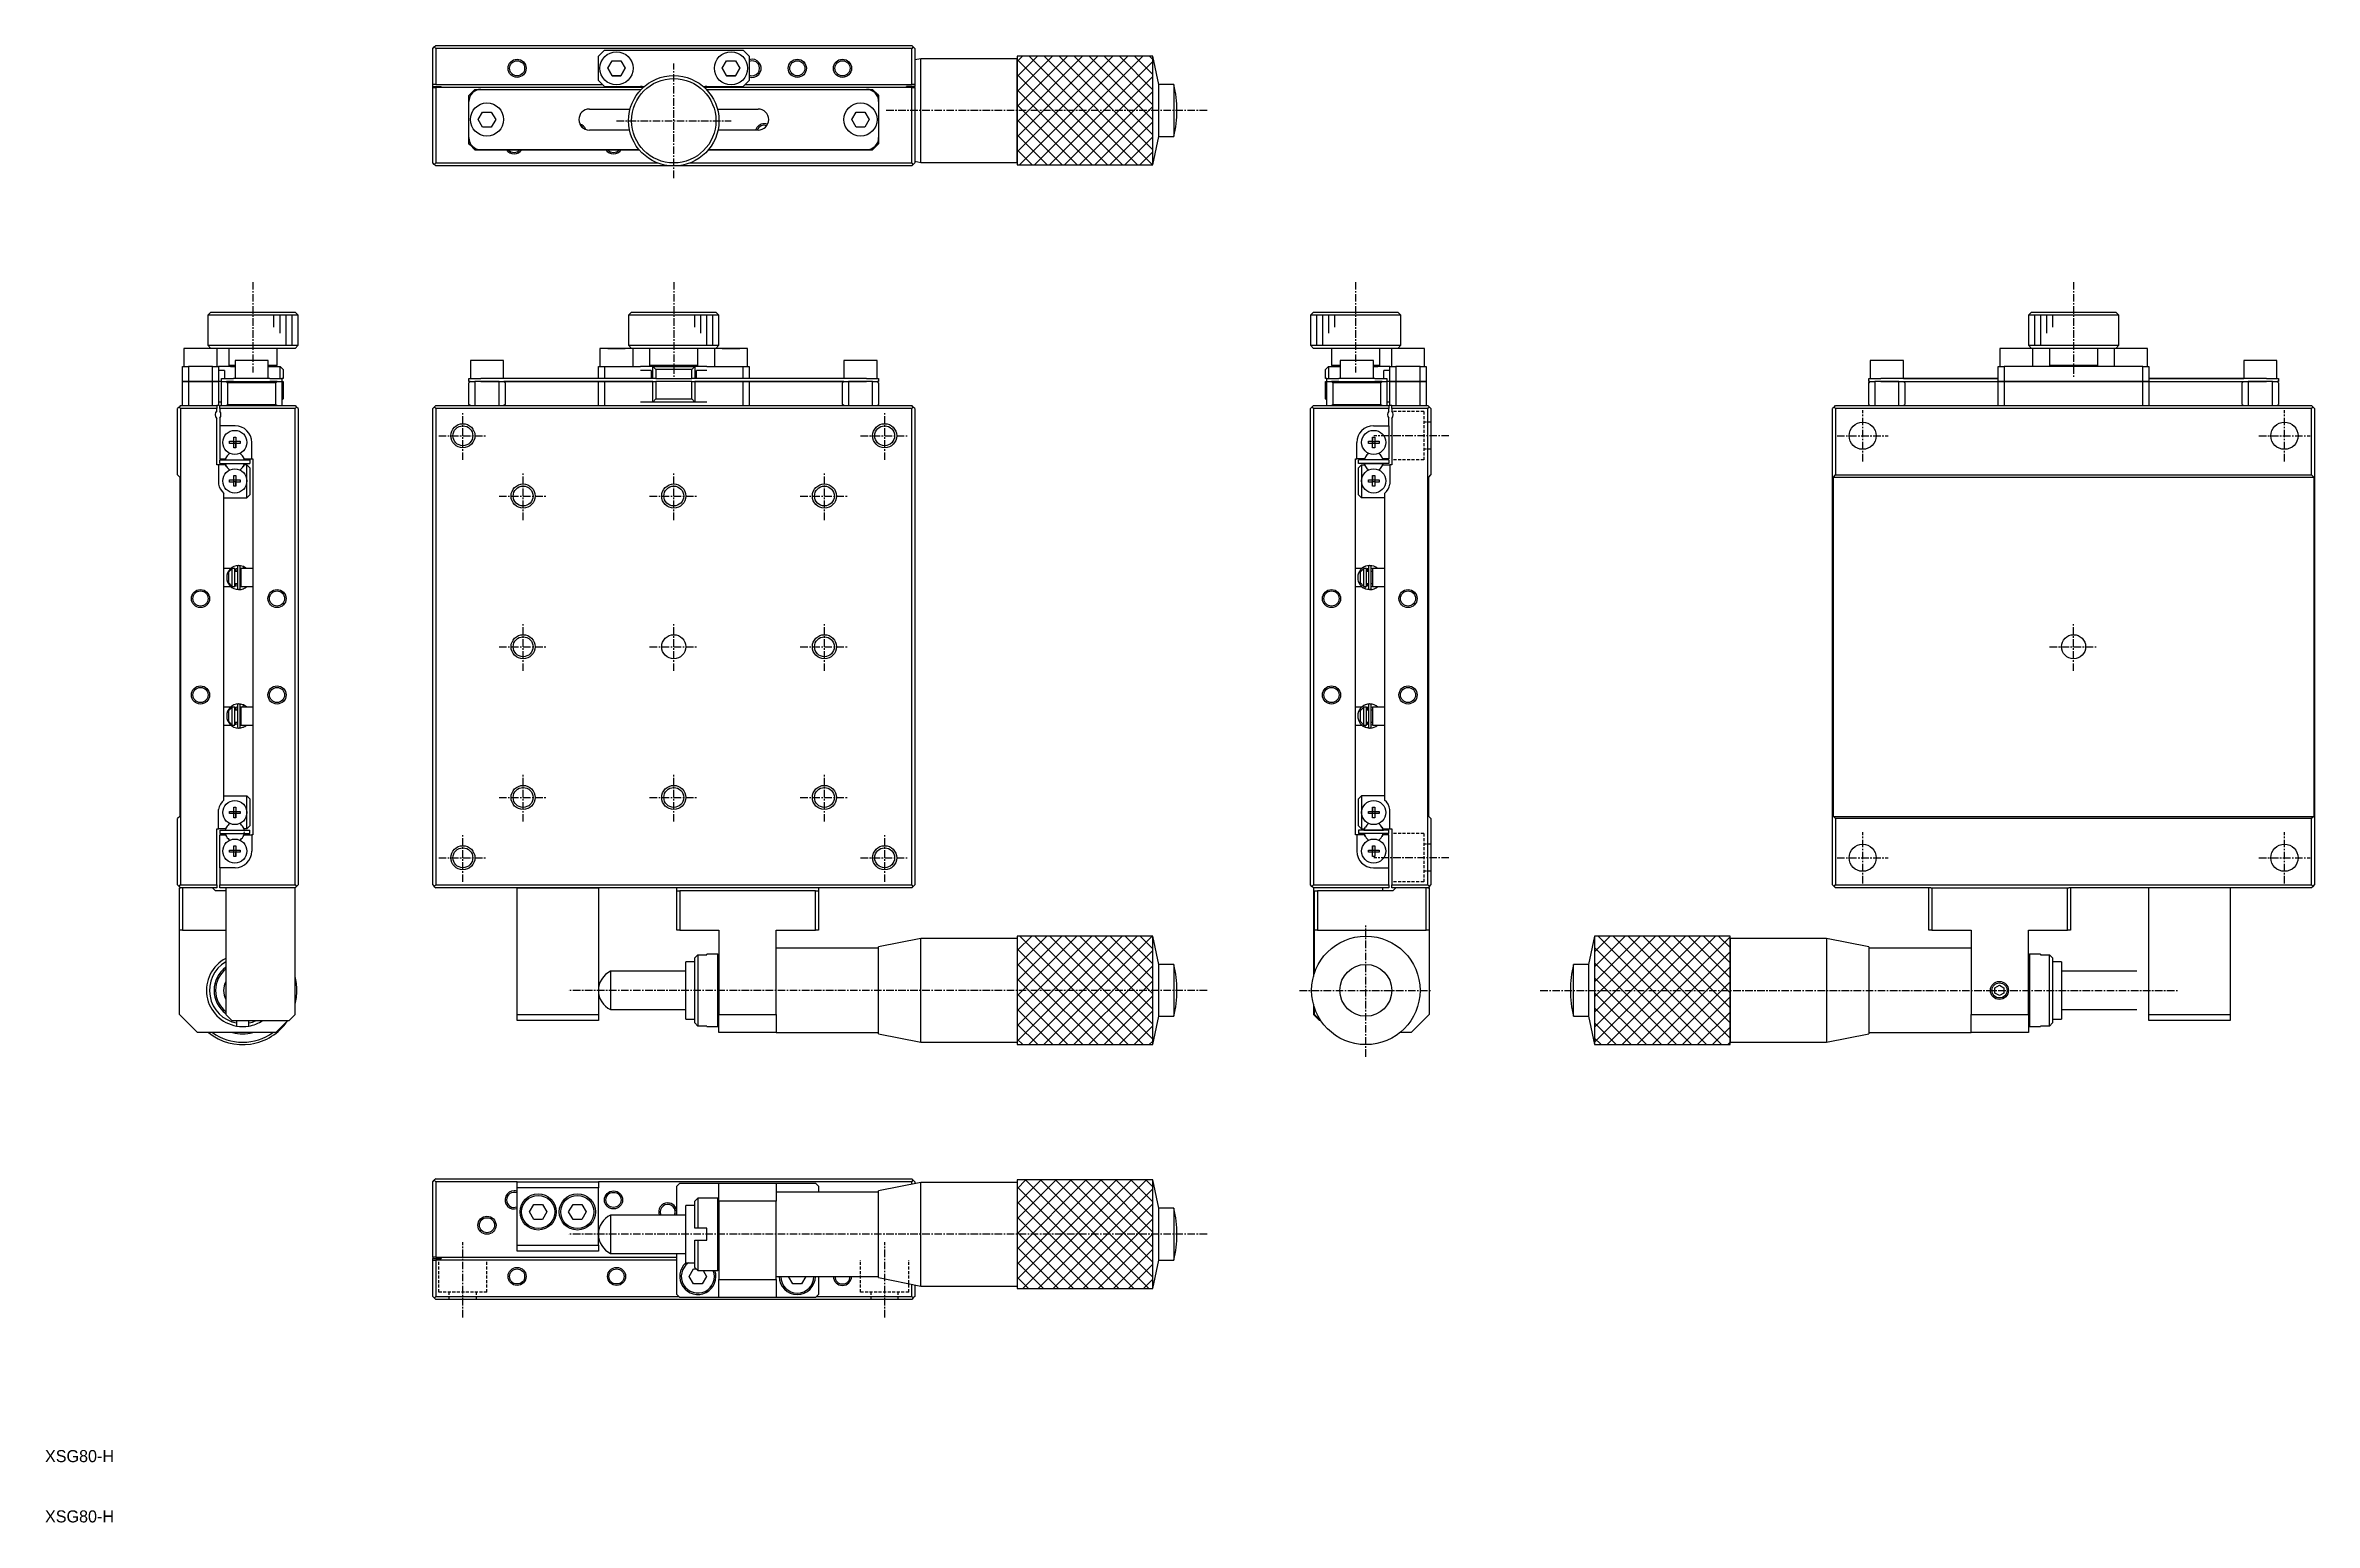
# Model space of a CAD drawing. Extents: x 10 to 387, y 10 to 255.
import ezdxf

# ---------------------------------------------------------------- set-up
doc = ezdxf.new("R2010")
doc.units = 0
doc.linetypes.add('CENTER', pattern=[2, 1.25, -0.25, 0.25, -0.25])
doc.linetypes.add('DASHED', pattern=[0.75, 0.5, -0.25])
doc.layers.get('0').update_dxf_attribs({"linetype": 'CONTINUOUS'})
doc.layers.add('CENTER', color=1, linetype='CENTER')
doc.styles.get("Standard").update_dxf_attribs({"font": 'FG教科書体NT-M'})

msp = doc.modelspace()

# ---------------------------------------------------------------- texts
at = {"color": 7, "linetype": 'CONTINUOUS'}
for p in [(10, 20), (10, 10)]:
    msp.add_text('XSG80-H', height=2, dxfattribs=at).set_placement(p)

# ---------------------------------------------------------------- linework, layer by layer
at = {"color": 7, "linetype": 'CONTINUOUS'}
for p, q in [((74.344929, 254.5), (74.594929, 254.75)), ((74.344929, 248.5), (74.344929, 254.5)), ((74.594929, 254.75), (74.844929, 255)), ((74.844929, 254.5), (74.594929, 254.75)), ((74.844929, 255), (153.844929, 255)), ((153.844929, 254.5), (74.844929, 254.5)), ((74.844929, 254.5), (74.844929, 248.5)), ((102.844929, 254.2), (101.844929, 253.2)), ((101.844929, 249.2), (101.844929, 253.2)), ((102.844929, 254.2), (125.844929, 254.2)), ((103.401554, 251.2), (104.123242, 252.45)), ((104.123242, 252.45), (105.566617, 252.45)), ((105.566617, 252.45), (106.288305, 251.2)), ((122.401554, 251.2), (123.123242, 252.45)), ((123.123242, 252.45), (124.566617, 252.45)), ((124.566617, 252.45), (125.288305, 251.2)), ((126.844929, 253.2), (125.844929, 254.2)), ((126.844929, 253.2), (126.844929, 249.2)), ((153.844929, 255), (154.094929, 254.75)), ((154.094929, 254.75), (153.844929, 254.5)), ((153.844929, 248.5), (153.844929, 254.5)), ((154.094929, 254.75), (154.344929, 254.5)), ((154.344929, 254.5), (154.344929, 248.5)), ((155.344929, 252.8), (154.344929, 252.6)), ((155.344929, 235.6), (155.344929, 252.8)), ((171.344929, 252.8), (155.344929, 252.8)), ((171.344929, 253.2), (171.344929, 252.8)), ((171.344929, 235.6), (171.344929, 252.8)), ((193.844929, 244.2), (193.844929, 253.2)), ((194.844929, 248.5), (193.844929, 253.2)), ((101.844929, 249.2), (102.844929, 248.2)), ((104.123242, 249.95), (103.401554, 251.2)), ((103.401554, 251.2), (104.123242, 249.95)), ((105.566617, 249.95), (104.123242, 249.95)), ((104.123242, 249.95), (105.566617, 249.95)), ((106.288305, 251.2), (105.566617, 249.95)), ((105.566617, 249.95), (106.288305, 251.2)), ((123.123242, 249.95), (122.401554, 251.2)), ((122.401554, 251.2), (123.123242, 249.95)), ((124.566617, 249.95), (123.123242, 249.95)), ((123.123242, 249.95), (124.566617, 249.95)), ((125.288305, 251.2), (124.566617, 249.95)), ((124.566617, 249.95), (125.288305, 251.2)), ((125.844929, 248.2), (126.844929, 249.2)), ((74.844929, 248.5), (74.344929, 248.5)), ((74.344929, 248.2), (74.344929, 248.5)), ((74.344929, 248.2), (75.744929, 248.2)), ((74.344929, 248), (74.344929, 248.2)), ((74.344929, 235.5), (74.344929, 248)), ((74.344929, 248), (74.844929, 248)), ((74.844929, 248.5), (102.544929, 248.5)), ((74.844929, 248), (74.844929, 235.5)), ((109.24591, 248), (74.844929, 248)), ((75.744929, 248), (75.744929, 248.2)), ((80.344929, 246.7), (80.544929, 246.9)), ((80.344929, 245.7), (80.344929, 246.7)), ((80.344929, 239.7), (80.344929, 245.7)), ((81.344929, 247.7), (80.544929, 246.9)), ((80.544929, 246.9), (80.544929, 246.57178)), ((81.344929, 247.7), (82.344929, 247.7)), ((82.344929, 247.7), (108.940302, 247.7)), ((102.844929, 248.2), (108.844929, 248.2)), ((153.844929, 248), (119.443949, 248)), ((119.749557, 247.7), (146.344929, 247.7)), ((119.844929, 248.2), (125.844929, 248.2)), ((126.144929, 248.5), (153.844929, 248.5)), ((146.344929, 247.7), (147.344929, 247.7)), ((148.144929, 246.9), (147.344929, 247.7)), ((148.144929, 246.57178), (148.144929, 246.9)), ((148.144929, 246.9), (148.344929, 246.7)), ((148.344929, 246.7), (148.344929, 245.7)), ((148.344929, 245.7), (148.344929, 239.7)), ((154.344929, 248.2), (152.944929, 248.2)), ((152.944929, 248), (152.944929, 248.2)), ((154.344929, 248.5), (153.844929, 248.5)), ((153.844929, 235.5), (153.844929, 248)), ((153.844929, 248), (154.344929, 248)), ((154.344929, 248.5), (154.344929, 248.2)), ((154.344929, 248), (154.344929, 248.2)), ((154.344929, 248), (154.344929, 235.5)), ((194.844929, 244.2), (194.844929, 248.5)), ((197.344929, 248.5), (194.844929, 248.5)), ((197.344929, 248.5), (197.344929, 239.9)), ((81.901554, 242.7), (82.623242, 243.95)), ((82.623242, 241.45), (81.901554, 242.7)), ((82.623242, 243.95), (84.066617, 243.95)), ((84.066617, 241.45), (82.623242, 241.45)), ((84.066617, 243.95), (84.788305, 242.7)), ((84.788305, 242.7), (84.066617, 241.45)), ((100.344929, 244.45), (107.102865, 244.45)), ((100.344929, 244.45), (107.102865, 244.45)), ((121.586994, 244.45), (128.344929, 244.45)), ((121.586994, 244.45), (128.344929, 244.45)), ((143.901554, 242.7), (144.623242, 243.95)), ((144.623242, 241.45), (143.901554, 242.7)), ((144.623242, 243.95), (146.066617, 243.95)), ((146.066617, 241.45), (144.623242, 241.45)), ((146.066617, 243.95), (146.788305, 242.7)), ((146.788305, 242.7), (146.066617, 241.45)), ((194.844929, 239.9), (194.844929, 244.2)), ((80.344929, 238.7), (80.344929, 239.7)), ((80.544929, 238.5), (80.344929, 238.7)), ((80.344929, 238.7), (80.544929, 238.5)), ((80.544929, 238.82822), (80.544929, 238.5)), ((80.544929, 238.5), (81.344929, 237.7)), ((81.344929, 237.7), (80.544929, 238.5)), ((82.344929, 237.7), (81.344929, 237.7)), ((81.344929, 237.7), (82.344929, 237.7)), ((108.582118, 237.7), (82.344929, 237.7)), ((82.344929, 237.7), (85.344929, 237.7)), ((85.344929, 237.7), (108.582118, 237.7)), ((107.006844, 240.95), (100.344929, 240.95)), ((146.344929, 237.7), (120.107741, 237.7)), ((120.107741, 237.7), (143.344929, 237.7)), ((128.344929, 240.95), (121.683015, 240.95)), ((143.344929, 237.7), (146.344929, 237.7)), ((147.344929, 237.7), (146.344929, 237.7)), ((146.344929, 237.7), (147.344929, 237.7)), ((147.344929, 237.7), (148.144929, 238.5)), ((148.144929, 238.5), (147.344929, 237.7)), ((148.144929, 238.5), (148.144929, 238.82822)), ((148.344929, 238.7), (148.144929, 238.5)), ((148.144929, 238.5), (148.344929, 238.7)), ((148.344929, 239.7), (148.344929, 238.7)), ((193.844929, 235.2), (194.844929, 239.9)), ((194.844929, 239.9), (197.344929, 239.9)), ((74.594929, 235.25), (74.344929, 235.5)), ((74.844929, 235.5), (74.594929, 235.25)), ((74.844929, 235), (74.594929, 235.25)), ((74.844929, 235.5), (111.652347, 235.5)), ((114.344929, 235), (74.844929, 235)), ((153.844929, 235), (114.344929, 235)), ((117.037512, 235.5), (153.844929, 235.5)), ((154.094929, 235.25), (153.844929, 235.5)), ((154.094929, 235.25), (153.844929, 235)), ((154.344929, 235.5), (154.094929, 235.25)), ((154.344929, 235.8), (155.344929, 235.6)), ((155.344929, 235.6), (171.344929, 235.6)), ((171.344929, 235.6), (171.344929, 235.2)), ((37.5, 210.75), (37, 210.25)), ((51.999563, 210.25), (37, 210.25)), ((37, 210.25), (37, 205.25)), ((37.5, 210.75), (51.499592, 210.75)), ((51.499592, 210.75), (51.5, 210.75)), ((52, 210.25), (51.5, 210.75)), ((52, 210.25), (51.999563, 210.25)), ((52, 205.25), (52, 210.25)), ((107.344929, 210.75), (106.844929, 210.25)), ((114.263981, 210.25), (106.844929, 210.25)), ((106.844929, 210.25), (106.844929, 205.25)), ((107.344929, 210.75), (114.269378, 210.75)), ((121.844929, 210.25), (114.263981, 210.25)), ((114.269378, 210.75), (121.344929, 210.75)), ((121.844929, 210.25), (121.344929, 210.75)), ((121.844929, 205.25), (121.844929, 210.25)), ((220.5, 210.75), (220, 210.25)), ((235, 210.25), (220, 210.25)), ((220, 210.25), (220, 205.25)), ((220.5, 210.75), (234.5, 210.75)), ((220.5, 210.75), (220.500408, 210.75)), ((220.500408, 210.75), (234.5, 210.75)), ((235, 210.25), (234.5, 210.75)), ((235, 205.25), (235, 210.25)), ((339.655071, 210.75), (339.155071, 210.25)), ((354.155071, 210.25), (339.155071, 210.25)), ((339.155071, 210.25), (339.155071, 205.25)), ((339.655071, 210.75), (353.655071, 210.75)), ((354.155071, 210.25), (353.655071, 210.75)), ((354.155071, 205.25), (354.155071, 210.25)), ((38.55, 204.75), (33.05, 204.75)), ((33.05, 204.75), (33.05, 201.75)), ((37, 205.25), (52, 205.25)), ((37, 205.25), (37.5, 204.75)), ((51.5, 204.75), (38.55, 204.75)), ((40.5, 204.75), (38.55, 204.75)), ((38.55, 201.75), (38.55, 204.75)), ((48.5, 204.75), (40.5, 204.75)), ((48.5, 204.75), (40.5, 204.75)), ((40.5, 204.75), (40.5, 201.95)), ((51.5, 204.75), (48.5, 204.75)), ((48.5, 201.95), (48.5, 204.75)), ((51.5, 204.75), (52, 205.25)), ((104.844929, 204.75), (102.094929, 204.75)), ((107.344929, 204.75), (102.094929, 204.75)), ((102.094929, 204.75), (102.094929, 201.75)), ((104.123242, 204.75), (103.401554, 204.75)), ((103.401554, 204.75), (104.123242, 204.75)), ((105.566617, 204.75), (104.123242, 204.75)), ((104.123242, 204.75), (105.566617, 204.75)), ((107.344929, 204.75), (104.844929, 204.75)), ((106.288305, 204.75), (105.566617, 204.75)), ((105.566617, 204.75), (106.288305, 204.75)), ((106.844929, 205.25), (121.844929, 205.25)), ((106.844929, 205.25), (107.344929, 204.75)), ((121.344929, 204.75), (107.344929, 204.75)), ((107.594929, 201.75), (107.594929, 204.75)), ((110.344929, 204.75), (110.344929, 201.95)), ((118.344929, 201.95), (118.344929, 204.75)), ((121.094929, 204.75), (121.094929, 201.75)), ((121.344929, 204.75), (121.844929, 205.25)), ((123.844929, 204.75), (121.344929, 204.75)), ((126.594929, 204.75), (121.344929, 204.75)), ((123.123242, 204.75), (122.401554, 204.75)), ((122.401554, 204.75), (123.123242, 204.75)), ((124.566617, 204.75), (123.123242, 204.75)), ((123.123242, 204.75), (124.566617, 204.75)), ((126.594929, 204.75), (123.844929, 204.75)), ((125.288305, 204.75), (124.566617, 204.75)), ((124.566617, 204.75), (125.288305, 204.75)), ((126.594929, 201.75), (126.594929, 204.75)), ((220, 205.25), (234.999563, 205.25)), ((220, 205.25), (220.5, 204.75)), ((233.45, 204.75), (220.5, 204.75)), ((223.5, 204.75), (223.5, 201.95)), ((231.5, 201.95), (231.5, 204.75)), ((238.95, 204.75), (233.45, 204.75)), ((233.45, 204.75), (233.45, 201.75)), ((234.5, 204.75), (235, 205.25)), ((234.999563, 205.25), (235, 205.25)), ((238.95, 201.75), (238.95, 204.75)), ((337.155071, 204.75), (334.405071, 204.75)), ((334.405071, 204.75), (334.405071, 201.75)), ((339.905071, 204.75), (337.155071, 204.75)), ((339.155071, 205.25), (346.574122, 205.25)), ((339.155071, 205.25), (339.655071, 204.75)), ((346.579519, 204.75), (339.905071, 204.75)), ((339.905071, 201.75), (339.905071, 204.75)), ((342.655071, 204.75), (342.655071, 201.95)), ((346.574122, 205.25), (354.155071, 205.25)), ((353.405071, 204.75), (346.579519, 204.75)), ((350.655071, 201.95), (350.655071, 204.75)), ((356.155071, 204.75), (353.405071, 204.75)), ((353.405071, 204.75), (353.405071, 201.75)), ((353.655071, 204.75), (354.155071, 205.25)), ((358.905071, 204.75), (356.155071, 204.75)), ((358.905071, 201.75), (358.905071, 204.75)), ((32.8, 199.25), (32.8, 201.75)), ((32.8, 201.75), (33.8, 201.75)), ((33.8, 201.75), (33.8, 199.25)), ((37.8, 201.75), (33.8, 201.75)), ((37.8, 199.25), (37.8, 201.75)), ((37.8, 201.75), (38.8, 201.75)), ((38.8, 201.75), (38.8, 199.25)), ((40.8, 201.75), (38.8, 201.75)), ((39.8, 201.05), (38.8, 201.05)), ((39.3, 199.25), (39.3, 199.75)), ((39.3, 199.75), (41.3, 199.75)), ((39.8, 201.05), (39.8, 199.75)), ((40.5, 201.95), (41.55, 201.95)), ((40.5, 201.95), (40.7, 201.75)), ((40.8, 201.75), (41.55, 201.75)), ((47.3, 199.75), (41.3, 199.75)), ((47.05, 202.75), (41.55, 202.75)), ((41.55, 202.75), (41.55, 199.75)), ((47.05, 199.75), (47.05, 202.75)), ((47.05, 201.95), (48.5, 201.95)), ((47.05, 201.75), (49, 201.75)), ((47.3, 199.75), (49.3, 199.75)), ((48.3, 201.75), (48.5, 201.95)), ((49, 199.75), (49, 201.75)), ((49, 201.75), (49.5, 201.25)), ((49.5, 199.75), (49.3, 199.75)), ((49.3, 199.75), (49.3, 199.25)), ((49.5, 201.25), (49.5, 199.75)), ((80.344929, 199.25), (80.344929, 199.75)), ((80.344929, 199.75), (82.344929, 199.75)), ((86.094929, 202.75), (80.594929, 202.75)), ((80.594929, 202.75), (80.594929, 199.75)), ((111.144929, 199.75), (82.344929, 199.75)), ((86.094929, 199.75), (86.094929, 202.75)), ((101.844929, 199.750001), (101.844929, 201.75)), ((101.844929, 201.75), (102.844929, 201.75)), ((102.844929, 201.75), (102.844929, 199.750001)), ((102.844929, 201.75), (108.844929, 201.75)), ((110.544929, 201.75), (108.844929, 201.75)), ((110.57698, 201.05), (108.844929, 201.05)), ((110.344929, 201.95), (118.344929, 201.95)), ((110.344929, 201.95), (110.544929, 201.75)), ((110.844929, 201.75), (110.544929, 201.75)), ((110.57698, 201.05), (110.57698, 199.75)), ((110.844929, 199.75), (110.844929, 201.75)), ((110.844929, 201.75), (111.344929, 201.25)), ((110.844929, 201.75), (113.094929, 201.75)), ((111.344929, 199.75), (111.144929, 199.75)), ((111.344929, 201.25), (111.344929, 199.75)), ((117.344929, 201.25), (111.344929, 201.25)), ((111.344929, 199.75), (117.344929, 199.75)), ((113.094929, 201.75), (115.594929, 201.75)), ((115.594929, 201.75), (117.844929, 201.75)), ((117.844929, 201.75), (117.344929, 201.25)), ((117.344929, 199.75), (117.344929, 201.25)), ((117.544929, 199.75), (117.344929, 199.75)), ((146.344929, 199.75), (117.544929, 199.75)), ((118.144929, 201.75), (117.844929, 201.75)), ((117.844929, 201.75), (117.844929, 199.75)), ((119.844929, 201.05), (118.112879, 201.05)), ((118.112879, 199.75), (118.112879, 201.05)), ((118.144929, 201.75), (118.344929, 201.95)), ((119.844929, 201.75), (118.144929, 201.75)), ((119.844929, 201.75), (125.844929, 201.75)), ((125.844929, 199.750001), (125.844929, 201.75)), ((125.844929, 201.75), (126.844929, 201.75)), ((126.844929, 201.75), (126.844929, 199.750001)), ((148.094929, 202.75), (142.594929, 202.75)), ((142.594929, 202.75), (142.594929, 199.75)), ((146.344929, 199.75), (148.344929, 199.75)), ((148.094929, 199.75), (148.094929, 202.75)), ((148.344929, 199.75), (148.344929, 199.25)), ((223, 201.75), (222.5, 201.25)), ((222.5, 199.75), (222.5, 201.25)), ((222.7, 199.75), (222.5, 199.75)), ((222.7, 199.25), (222.7, 199.75)), ((222.7, 199.75), (224.7, 199.75)), ((223, 201.75), (223, 199.75)), ((223, 201.75), (224.95, 201.75)), ((223.5, 201.95), (224.95, 201.95)), ((223.5, 201.95), (223.7, 201.75)), ((230.7, 199.75), (224.7, 199.75)), ((230.45, 202.75), (224.95, 202.75)), ((224.95, 202.75), (224.95, 199.75)), ((230.45, 199.75), (230.45, 202.75)), ((230.45, 201.95), (231.499767, 201.95)), ((230.45, 201.75), (231.2, 201.75)), ((230.7, 199.75), (232.7, 199.75)), ((233.2, 201.75), (231.2, 201.75)), ((231.3, 201.75), (231.5, 201.95)), ((233.2, 201.05), (232.2, 201.05)), ((232.2, 199.75), (232.2, 201.05)), ((232.7, 199.75), (232.7, 199.25)), ((233.2, 199.25), (233.2, 201.75)), ((233.2, 201.75), (234.2, 201.75)), ((234.2, 201.75), (234.2, 199.25)), ((238.2, 201.75), (234.2, 201.75)), ((238.2, 199.25), (238.2, 201.75)), ((238.2, 201.75), (239.2, 201.75)), ((239.2, 201.75), (239.2, 199.25)), ((312.655071, 199.75), (314.655071, 199.75)), ((312.655071, 199.75), (312.905071, 199.75)), ((312.655071, 199.25), (312.655071, 199.75)), ((315.655071, 202.75), (312.905071, 202.75)), ((312.905071, 202.75), (312.905071, 199.75)), ((334.155071, 199.75), (314.655071, 199.75)), ((318.405071, 202.75), (315.655071, 202.75)), ((318.405071, 199.75), (318.405071, 202.75)), ((318.405071, 199.75), (334.155071, 199.75)), ((332.655071, 199.750001), (330.905071, 199.750001)), ((332.655071, 199.750001), (330.905071, 199.750001)), ((332.655071, 199.750001), (334.155071, 199.750001)), ((334.155071, 199.750001), (332.655071, 199.750001)), ((334.155071, 199.25), (334.155071, 201.75)), ((334.155071, 201.75), (335.155071, 201.75)), ((335.155071, 201.75), (335.155071, 199.25)), ((345.405071, 201.75), (335.155071, 201.75)), ((342.655071, 201.95), (346.611898, 201.95)), ((342.655071, 201.95), (342.855071, 201.75)), ((347.905071, 201.75), (345.405071, 201.75)), ((346.611898, 201.95), (350.655071, 201.95)), ((358.155071, 201.75), (347.905071, 201.75)), ((350.455071, 201.75), (350.655071, 201.95)), ((358.155071, 199.25), (358.155071, 201.75)), ((358.155071, 201.75), (359.155071, 201.75)), ((359.155071, 201.75), (359.155071, 199.25)), ((359.155071, 199.750001), (360.655071, 199.750001)), ((360.655071, 199.750001), (359.155071, 199.750001)), ((359.155071, 199.75), (374.905071, 199.75)), ((378.655071, 199.75), (359.155071, 199.75)), ((362.405071, 199.750001), (360.655071, 199.750001)), ((362.405071, 199.750001), (360.655071, 199.750001)), ((377.655071, 202.75), (374.905071, 202.75)), ((374.905071, 202.75), (374.905071, 199.75)), ((380.405071, 202.75), (377.655071, 202.75)), ((378.655071, 199.75), (380.655071, 199.75)), ((380.405071, 199.75), (380.405071, 202.75)), ((380.405071, 199.75), (380.655071, 199.75)), ((380.655071, 199.75), (380.655071, 199.25)), ((33.8, 199.25), (32.8, 199.25)), ((32.8, 195.25), (32.8, 199.25)), ((32.8, 199.25), (33.8, 199.25)), ((33.8, 199.25), (37.8, 199.25)), ((33.8, 199.25), (33.8, 195.25)), ((37.8, 199.25), (33.8, 199.25)), ((38.8, 199.25), (37.8, 199.25)), ((37.8, 195.25), (37.8, 199.25)), ((37.8, 199.25), (38.8, 199.25)), ((38.8, 199.25), (38.8, 195.25)), ((39.3, 199.25), (38.8, 199.25)), ((39.3, 195.85), (38.8, 195.85)), ((39.3, 195.25), (39.3, 199.25)), ((39.3, 199.25), (40.1, 199.25)), ((40.3, 199.05), (40.1, 199.25)), ((40.1, 199.25), (40.42822, 199.25)), ((40.42822, 199.25), (40.1, 199.25)), ((48.3, 199.05), (40.3, 199.05)), ((40.3, 199.05), (40.3, 195.45)), ((41.3, 199.25), (40.42822, 199.25)), ((41.3, 199.25), (43, 199.25)), ((43, 199.25), (47.3, 199.25)), ((48.17178, 199.25), (47.3, 199.25)), ((48.17178, 199.25), (48.5, 199.25)), ((48.5, 199.25), (48.17178, 199.25)), ((48.5, 199.25), (48.3, 199.05)), ((48.3, 195.45), (48.3, 199.05)), ((48.5, 199.25), (49.3, 199.25)), ((49.3, 199.25), (49.3, 195.25)), ((49.3, 199.25), (49.5, 199.25)), ((49.5, 196.35), (49.3, 196.15)), ((49.5, 199.25), (49.5, 196.35)), ((80.544929, 199.25), (80.344929, 199.05)), ((80.544929, 199.25), (80.344929, 199.25)), ((80.544929, 199.25), (80.344929, 199.25)), ((80.344929, 195.45), (80.344929, 199.05)), ((80.544929, 199.25), (81.344929, 199.25)), ((81.344929, 199.25), (81.344929, 195.25)), ((82.344929, 199.25), (81.344929, 199.25)), ((82.344929, 199.25), (81.344929, 199.25)), ((85.344929, 199.25), (82.344929, 199.25)), ((82.344929, 199.25), (85.344929, 199.25)), ((85.344929, 195.25), (85.344929, 199.25)), ((85.344929, 199.25), (111.144929, 199.25)), ((86.344929, 199.05), (86.144929, 199.25)), ((110.167805, 199.25), (86.144929, 199.25)), ((86.344929, 199.05), (86.344929, 195.45)), ((100.344929, 199.25), (98.594929, 199.25)), ((100.344929, 199.25), (98.594929, 199.25)), ((110.844929, 199.25), (100.344929, 199.25)), ((100.344929, 199.25), (110.844929, 199.25)), ((101.844929, 195.25), (101.844929, 199.25)), ((102.844929, 199.25), (102.844929, 195.25)), ((110.844929, 195.85), (108.844929, 195.85)), ((110.844929, 195.85), (110.844929, 199.25)), ((111.344929, 196.35), (110.844929, 195.85)), ((117.844929, 195.85), (110.844929, 195.85)), ((111.144929, 199.25), (111.344929, 199.25)), ((111.344929, 199.25), (111.344929, 196.35)), ((117.344929, 199.25), (111.344929, 199.25)), ((111.344929, 196.35), (117.344929, 196.35)), ((117.344929, 196.35), (117.344929, 199.25)), ((117.344929, 199.25), (117.544929, 199.25)), ((117.344929, 196.35), (117.844929, 195.85)), ((117.544929, 199.25), (143.344929, 199.25)), ((128.344929, 199.25), (117.844929, 199.25)), ((117.844929, 199.25), (128.344929, 199.25)), ((117.844929, 199.25), (117.844929, 195.85)), ((119.844929, 195.85), (117.844929, 195.85)), ((142.544929, 199.25), (118.522054, 199.25)), ((125.844929, 195.25), (125.844929, 199.25)), ((126.844929, 199.25), (126.844929, 195.25)), ((130.094929, 199.25), (128.344929, 199.25)), ((130.094929, 199.25), (128.344929, 199.25)), ((142.544929, 199.25), (142.344929, 199.05)), ((142.344929, 195.45), (142.344929, 199.05)), ((143.344929, 199.25), (143.344929, 195.25)), ((146.344929, 199.25), (143.344929, 199.25)), ((143.344929, 199.25), (146.344929, 199.25)), ((147.344929, 199.25), (146.344929, 199.25)), ((147.344929, 199.25), (146.344929, 199.25)), ((147.344929, 195.25), (147.344929, 199.25)), ((147.344929, 199.25), (148.144929, 199.25)), ((148.344929, 199.05), (148.144929, 199.25)), ((148.344929, 199.25), (148.144929, 199.25)), ((148.344929, 199.25), (148.144929, 199.25)), ((148.344929, 199.05), (148.344929, 195.45)), ((222.5, 196.35), (222.5, 199.25)), ((222.5, 199.25), (222.7, 199.25)), ((222.5, 196.35), (222.7, 196.15)), ((222.7, 195.25), (222.7, 199.25)), ((222.7, 199.25), (223.5, 199.25)), ((223.7, 199.05), (223.5, 199.25)), ((223.5, 199.25), (223.82822, 199.25)), ((223.82822, 199.25), (223.5, 199.25)), ((231.7, 199.05), (223.7, 199.05)), ((223.7, 199.05), (223.7, 195.45)), ((224.7, 199.25), (223.82822, 199.25)), ((224.7, 199.25), (229, 199.25)), ((229, 199.25), (230.7, 199.25)), ((231.57178, 199.25), (230.7, 199.25)), ((231.57178, 199.25), (231.9, 199.25)), ((231.9, 199.25), (231.57178, 199.25)), ((231.9, 199.25), (231.7, 199.05)), ((231.7, 195.45), (231.7, 199.05)), ((231.9, 199.25), (232.7, 199.25)), ((232.7, 199.25), (232.7, 195.25)), ((233.2, 199.25), (232.7, 199.25)), ((233.2, 195.85), (232.7, 195.85)), ((234.2, 199.25), (233.2, 199.25)), ((233.2, 195.25), (233.2, 199.25)), ((233.2, 199.25), (234.2, 199.25)), ((234.2, 199.25), (238.2, 199.25)), ((234.2, 199.25), (234.2, 195.25)), ((238.2, 199.25), (234.2, 199.25)), ((239.2, 199.25), (238.2, 199.25)), ((238.2, 195.25), (238.2, 199.25)), ((238.2, 199.25), (239.2, 199.25)), ((239.2, 199.25), (239.2, 195.25)), ((312.855071, 199.25), (312.655071, 199.05)), ((312.655071, 199.05), (312.855071, 199.25)), ((312.855071, 199.25), (312.655071, 199.25)), ((312.655071, 195.45), (312.655071, 199.05)), ((312.855071, 199.25), (313.655071, 199.25)), ((313.655071, 199.25), (313.655071, 195.25)), ((314.655071, 199.25), (313.655071, 199.25)), ((317.655071, 199.25), (314.655071, 199.25)), ((314.655071, 199.25), (317.655071, 199.25)), ((317.655071, 195.25), (317.655071, 199.25)), ((317.655071, 199.25), (334.155071, 199.25)), ((318.655071, 199.05), (318.455071, 199.25)), ((318.455071, 199.25), (318.655071, 199.05)), ((318.655071, 199.05), (318.655071, 195.45)), ((335.155071, 199.25), (334.155071, 199.25)), ((334.155071, 195.25), (334.155071, 199.25)), ((334.155071, 199.25), (335.155071, 199.25)), ((335.155071, 199.25), (358.155071, 199.25)), ((335.155071, 199.25), (335.155071, 195.25)), ((358.155071, 199.25), (335.155071, 199.25)), ((359.155071, 199.25), (358.155071, 199.25)), ((358.155071, 195.25), (358.155071, 199.25)), ((358.155071, 199.25), (359.155071, 199.25)), ((359.155071, 199.25), (375.655071, 199.25)), ((359.155071, 199.25), (359.155071, 195.25)), ((374.855071, 199.25), (374.655071, 199.05)), ((374.655071, 199.05), (374.855071, 199.25)), ((374.655071, 195.45), (374.655071, 199.05)), ((375.655071, 199.25), (375.655071, 195.25)), ((378.655071, 199.25), (375.655071, 199.25)), ((375.655071, 199.25), (378.655071, 199.25)), ((379.655071, 199.25), (378.655071, 199.25)), ((379.655071, 195.25), (379.655071, 199.25)), ((379.655071, 199.25), (380.455071, 199.25)), ((380.655071, 199.05), (380.455071, 199.25)), ((380.455071, 199.25), (380.655071, 199.05)), ((380.655071, 199.25), (380.455071, 199.25)), ((380.655071, 199.05), (380.655071, 195.45)), ((32.25, 195), (32, 194.75)), ((32, 183.75), (32, 194.75)), ((32.5, 195.25), (32.25, 195)), ((32.5, 194.75), (32.25, 195)), ((32.5, 195.25), (38.5, 195.25)), ((32.5, 194.75), (32.5, 115.75)), ((38.5, 194.75), (32.5, 194.75)), ((38.8, 195.25), (38.5, 195.25)), ((38.5, 195.25), (38.5, 194.75)), ((38.5, 194.411438), (38.5, 194.75)), ((38.5, 185.45), (38.5, 193.088562)), ((39, 195.25), (51.5, 195.25)), ((39, 194.75), (39, 195.25)), ((39, 194.75), (39, 194.35)), ((51.5, 194.75), (39, 194.75)), ((39, 193.15), (39, 191.9)), ((40.1, 195.25), (40.3, 195.45)), ((40.3, 195.45), (48.3, 195.45)), ((48.3, 195.45), (48.5, 195.25)), ((51.5, 195.25), (51.75, 195)), ((51.75, 195), (51.5, 194.75)), ((51.5, 115.75), (51.5, 194.75)), ((52, 194.75), (51.75, 195)), ((52, 194.75), (52, 115.75)), ((74.594929, 195), (74.344929, 194.75)), ((74.344929, 115.75), (74.344929, 194.75)), ((74.844929, 195.25), (74.594929, 195)), ((74.844929, 194.75), (74.594929, 195)), ((74.844929, 195.25), (153.844929, 195.25)), ((153.844929, 194.75), (74.844929, 194.75)), ((74.844929, 194.75), (74.844929, 115.75)), ((80.344929, 195.45), (80.544929, 195.25)), ((80.544929, 195.25), (80.344929, 195.45)), ((86.144929, 195.25), (86.344929, 195.45)), ((86.344929, 195.45), (86.144929, 195.25)), ((142.344929, 195.45), (142.544929, 195.25)), ((142.544929, 195.25), (142.344929, 195.45)), ((148.144929, 195.25), (148.344929, 195.45)), ((148.344929, 195.45), (148.144929, 195.25)), ((154.094929, 195), (153.844929, 195.25)), ((154.094929, 195), (153.844929, 194.75)), ((153.844929, 115.75), (153.844929, 194.75)), ((154.344929, 194.75), (154.094929, 195)), ((154.344929, 194.75), (154.344929, 115.75)), ((220.25, 195), (220, 194.75)), ((220, 115.75), (220, 194.75)), ((220.25, 195), (220.5, 195.25)), ((220.5, 194.75), (220.25, 195)), ((220.5, 195.25), (233, 195.25)), ((233, 194.75), (220.5, 194.75)), ((220.5, 194.75), (220.5, 115.75)), ((223.5, 195.25), (223.7, 195.45)), ((223.7, 195.45), (231.7, 195.45)), ((231.7, 195.45), (231.9, 195.25)), ((233, 195.25), (233, 194.75)), ((233, 194.35), (233, 194.75)), ((233, 191.9), (233, 193.15)), ((233.5, 195.25), (233.2, 195.25)), ((233.5, 194.75), (233.5, 195.25)), ((233.5, 195.25), (239.5, 195.25)), ((233.5, 194.75), (233.5, 194.411438)), ((239.5, 194.75), (233.5, 194.75)), ((233.5, 193.088562), (233.5, 185.45)), ((239.75, 195), (239.5, 195.25)), ((239.75, 195), (239.5, 194.75)), ((239.5, 115.75), (239.5, 194.75)), ((240, 194.75), (239.75, 195)), ((240, 194.75), (240, 183.75)), ((306.905071, 195), (306.655071, 194.75)), ((306.655071, 115.75), (306.655071, 194.75)), ((306.905071, 195), (307.155071, 195.25)), ((307.155071, 194.75), (306.905071, 195)), ((307.155071, 195.25), (386.155071, 195.25)), ((386.155071, 194.75), (307.155071, 194.75)), ((307.155071, 194.75), (307.155071, 183.75)), ((312.655071, 195.45), (312.855071, 195.25)), ((318.455071, 195.25), (318.655071, 195.45)), ((374.655071, 195.45), (374.855071, 195.25)), ((380.455071, 195.25), (380.655071, 195.45)), ((386.155071, 195.25), (386.405071, 195)), ((386.405071, 195), (386.155071, 194.75)), ((386.155071, 183.75), (386.155071, 194.75)), ((386.655071, 194.75), (386.405071, 195)), ((386.655071, 194.75), (386.655071, 115.75)), ((41.55, 191.9), (39, 191.9)), ((39, 191.9), (39, 186.45)), ((40.613639, 189.33), (41.32, 189.33)), ((40.613639, 188.97), (40.613639, 189.33)), ((41.32, 188.97), (40.613639, 188.97)), ((41.32, 190.036361), (41.68, 190.036361)), ((41.32, 189.33), (41.32, 190.036361)), ((41.330372, 189.319628), (41.32, 189.33)), ((41.330372, 188.980372), (41.32, 188.97)), ((41.32, 188.263639), (41.32, 188.97)), ((41.330372, 188.980372), (41.330372, 189.319628)), ((41.330372, 189.319628), (41.669628, 189.319628)), ((41.669628, 188.980372), (41.330372, 188.980372)), ((41.669628, 189.319628), (41.68, 189.33)), ((41.669628, 189.319628), (41.669628, 188.980372)), ((41.669628, 188.980372), (41.68, 188.97)), ((41.68, 190.036361), (41.68, 189.33)), ((41.68, 190.036361), (41.68, 189.33)), ((41.68, 189.33), (42.386361, 189.33)), ((41.68, 188.97), (41.68, 188.263639)), ((42.386361, 188.97), (41.68, 188.97)), ((41.68, 188.263639), (41.68, 188.97)), ((42.386361, 189.33), (42.386361, 188.97)), ((44.3, 186.45), (44.3, 189.15)), ((227.7, 186.45), (227.7, 189.15)), ((229.613639, 188.97), (229.613639, 189.33)), ((229.613639, 189.33), (230.32, 189.33)), ((230.32, 188.97), (229.613639, 188.97)), ((230.32, 190.036361), (230.68, 190.036361)), ((230.32, 189.33), (230.32, 190.036361)), ((230.32, 190.036361), (230.32, 189.33)), ((230.330372, 189.319628), (230.32, 189.33)), ((230.330372, 188.980372), (230.32, 188.97)), ((230.32, 188.263639), (230.32, 188.97)), ((230.32, 188.263639), (230.32, 188.97)), ((230.330372, 189.319628), (230.669628, 189.319628)), ((230.330372, 188.980372), (230.330372, 189.319628)), ((230.669628, 188.980372), (230.330372, 188.980372)), ((230.45, 191.9), (233, 191.9)), ((230.669628, 189.319628), (230.68, 189.33)), ((230.669628, 189.319628), (230.669628, 188.980372)), ((230.669628, 188.980372), (230.68, 188.97)), ((230.68, 190.036361), (230.68, 189.33)), ((230.68, 189.33), (231.386361, 189.33)), ((230.68, 188.97), (230.68, 188.263639)), ((231.386361, 188.97), (230.68, 188.97)), ((231.386361, 189.33), (231.386361, 188.97)), ((233, 191.9), (233, 186.45)), ((38.8, 185.45), (38.5, 185.45)), ((38.8, 185.45), (38.8, 182.227985)), ((39.955588, 185.45), (38.8, 185.45)), ((39, 186.45), (39.955588, 186.45)), ((39, 186.25), (44, 186.25)), ((39, 185.65), (39, 186.25)), ((39, 186.25), (39.941104, 186.25)), ((39, 185.65), (44, 185.65)), ((39.85, 186.25), (39.941104, 186.25)), ((39.85, 186.25), (39.941104, 186.25)), ((39.85, 186.25), (39.941104, 186.25)), ((39.85, 186.25), (39.941104, 186.25)), ((39.85, 186.25), (39.941104, 186.25)), ((39.85, 186.25), (39.941104, 186.25)), ((39.85, 186.25), (39.941104, 186.25)), ((39.85, 186.25), (39.941104, 186.25)), ((39.85, 186.25), (39.941104, 186.25)), ((39.85, 186.25), (39.941104, 186.25)), ((39.85, 186.25), (39.941104, 186.25)), ((39.85, 186.25), (39.941104, 186.25)), ((39.85, 186.25), (39.941104, 186.25)), ((39.85, 186.25), (39.941104, 186.25)), ((39.85, 186.25), (39.941104, 186.25)), ((39.85, 186.25), (39.941104, 186.25)), ((39.85, 186.25), (43.15, 186.25)), ((39.85, 186.25), (39.941104, 186.25)), ((39.85, 186.25), (39.941104, 186.25)), ((39.85, 186.25), (39.941104, 186.25)), ((39.85, 186.25), (39.941104, 186.25)), ((39.85, 186.25), (39.941104, 186.25)), ((39.85, 186.25), (39.941104, 186.25)), ((39.85, 186.25), (39.941104, 186.25)), ((39.85, 186.25), (39.941104, 186.25)), ((39.85, 186.25), (39.941104, 186.25)), ((39.85, 186.25), (39.941104, 186.25)), ((39.85, 186.25), (39.941104, 186.25)), ((39.85, 186.25), (39.941104, 186.25)), ((39.85, 186.25), (39.941104, 186.25)), ((39.85, 186.25), (39.941104, 186.25)), ((39.85, 186.25), (39.941104, 186.25)), ((39.955588, 186.45), (40.125185, 186.74375)), ((40.125185, 185.15625), (39.955588, 185.45)), ((41.68, 188.263639), (41.32, 188.263639)), ((42.874815, 186.74375), (43.044412, 186.45)), ((43.044412, 185.45), (42.874815, 185.15625)), ((43.044412, 186.45), (44.3, 186.45)), ((43.5, 185.45), (43.044412, 185.45)), ((43.058896, 186.25), (43.15, 186.25)), ((43.058896, 186.25), (43.15, 186.25)), ((43.058896, 186.25), (43.15, 186.25)), ((43.058896, 186.25), (43.15, 186.25)), ((43.058896, 186.25), (43.15, 186.25)), ((43.058896, 186.25), (43.15, 186.25)), ((43.058896, 186.25), (43.15, 186.25)), ((43.058896, 186.25), (43.15, 186.25)), ((43.058896, 186.25), (44, 186.25)), ((43.058896, 186.25), (43.15, 186.25)), ((43.058896, 186.25), (43.15, 186.25)), ((43.058896, 186.25), (43.15, 186.25)), ((43.058896, 186.25), (43.15, 186.25)), ((43.058896, 186.25), (43.15, 186.25)), ((43.058896, 186.25), (43.15, 186.25)), ((43.058896, 186.25), (43.15, 186.25)), ((43.5, 182.75), (43.5, 185.45)), ((43.5, 185.45), (44, 184.95)), ((44, 186.25), (44, 185.65)), ((44, 184.95), (44, 180.45)), ((44.3, 186.45), (44.5, 186.45)), ((44.5, 186.45), (44.5, 124.05)), ((227.5, 186.45), (227.7, 186.45)), ((227.5, 124.05), (227.5, 186.45)), ((228.955588, 186.45), (227.7, 186.45)), ((233, 186.25), (228, 186.25)), ((228, 185.65), (228, 186.25)), ((233, 185.65), (228, 185.65)), ((228.941104, 185.65), (228, 185.65)), ((228, 184.95), (228.5, 185.45)), ((228, 180.45), (228, 184.95)), ((228.5, 185.45), (228.5, 182.75)), ((228.5, 185.45), (228.955588, 185.45)), ((228.85, 185.649998), (228.941104, 185.649998)), ((228.85, 185.649998), (228.941104, 185.649998)), ((228.85, 185.649998), (228.941104, 185.649998)), ((228.85, 185.649998), (228.941104, 185.649998)), ((228.85, 185.649998), (228.941104, 185.649998)), ((228.85, 185.649998), (228.941104, 185.649998)), ((228.85, 185.649998), (228.941104, 185.649998)), ((228.85, 185.649998), (228.941104, 185.649998)), ((228.85, 185.649998), (228.941104, 185.649998)), ((228.85, 185.649998), (228.941104, 185.649998)), ((228.85, 185.649998), (232.15, 185.649998)), ((228.85, 185.649998), (228.941104, 185.649998)), ((228.85, 185.649998), (228.941104, 185.649998)), ((228.85, 185.649998), (228.941104, 185.649998)), ((228.85, 185.649998), (228.941104, 185.649998)), ((228.85, 185.649998), (228.941104, 185.649998)), ((228.85, 185.649998), (228.941104, 185.649998)), ((228.85, 185.649998), (228.941104, 185.649998)), ((228.85, 185.649998), (228.941104, 185.649998)), ((228.85, 185.649998), (228.941104, 185.649998)), ((229.125185, 186.74375), (228.955588, 186.45)), ((228.955588, 185.45), (229.125185, 185.15625)), ((230.68, 188.263639), (230.32, 188.263639)), ((232.044412, 186.45), (231.874815, 186.74375)), ((231.874815, 185.15625), (232.044412, 185.45)), ((233, 186.45), (232.044412, 186.45)), ((232.044412, 185.45), (233.2, 185.45)), ((233, 185.65), (232.058896, 185.65)), ((232.058896, 185.649998), (232.15, 185.649998)), ((232.058896, 185.649998), (232.15, 185.649998)), ((232.058896, 185.649998), (232.15, 185.649998)), ((232.058896, 185.649998), (232.15, 185.649998)), ((232.058896, 185.649998), (232.15, 185.649998)), ((232.058896, 185.649998), (232.15, 185.649998)), ((232.058896, 185.649998), (232.15, 185.649998)), ((232.058896, 185.649998), (232.15, 185.649998)), ((232.058896, 185.649998), (232.15, 185.649998)), ((232.058896, 185.649998), (232.15, 185.649998)), ((232.058896, 185.649998), (232.15, 185.649998)), ((232.058896, 185.649998), (232.15, 185.649998)), ((232.058896, 185.649998), (232.15, 185.649998)), ((232.058896, 185.649998), (232.15, 185.649998)), ((232.058896, 185.649998), (232.15, 185.649998)), ((232.058896, 185.649998), (232.15, 185.649998)), ((232.058896, 185.649998), (232.15, 185.649998)), ((232.058896, 185.649998), (232.15, 185.649998)), ((232.058896, 185.649998), (232.15, 185.649998)), ((232.058896, 185.649998), (232.15, 185.649998)), ((232.058896, 185.649998), (232.15, 185.649998)), ((232.058896, 185.649998), (232.15, 185.649998)), ((232.058896, 185.649998), (232.15, 185.649998)), ((232.058896, 185.649998), (232.15, 185.649998)), ((232.058896, 185.649998), (232.15, 185.649998)), ((232.058896, 185.649998), (232.15, 185.649998)), ((232.058896, 185.649998), (232.15, 185.649998)), ((232.058896, 185.649998), (232.15, 185.649998)), ((232.058896, 185.649998), (232.15, 185.649998)), ((232.058896, 185.649998), (232.15, 185.649998)), ((232.058896, 185.649998), (232.15, 185.649998)), ((233, 186.25), (233, 185.65)), ((233.2, 185.45), (233.2, 182.227985)), ((233.5, 185.45), (233.2, 185.45)), ((32, 183.75), (32.35, 183.4)), ((32.35, 183.4), (32.35, 127.1)), ((40.613639, 182.93), (41.32, 182.93)), ((40.613639, 182.57), (40.613639, 182.93)), ((41.32, 182.57), (40.613639, 182.57)), ((41.32, 183.636361), (41.68, 183.636361)), ((41.32, 182.93), (41.32, 183.636361)), ((41.330372, 182.919628), (41.32, 182.93)), ((41.330372, 182.580372), (41.32, 182.57)), ((41.32, 181.863639), (41.32, 182.57)), ((41.68, 181.863639), (41.32, 181.863639)), ((41.330372, 182.580372), (41.330372, 182.919628)), ((41.330372, 182.919628), (41.669628, 182.919628)), ((41.669628, 182.580372), (41.330372, 182.580372)), ((41.669628, 182.919628), (41.68, 182.93)), ((41.669628, 182.919628), (41.669628, 182.580372)), ((41.669628, 182.580372), (41.68, 182.57)), ((41.68, 183.636361), (41.68, 182.93)), ((41.68, 183.636361), (41.68, 182.93)), ((41.68, 182.93), (42.386361, 182.93)), ((41.68, 182.57), (41.68, 181.863639)), ((42.386361, 182.57), (41.68, 182.57)), ((41.68, 181.863639), (41.68, 182.57)), ((42.386361, 182.93), (42.386361, 182.57)), ((43.5, 179.95), (43.5, 182.75)), ((228.5, 182.75), (228.5, 179.95)), ((229.613639, 182.57), (229.613639, 182.93)), ((229.613639, 182.93), (230.32, 182.93)), ((230.32, 182.57), (229.613639, 182.57)), ((230.32, 183.636361), (230.68, 183.636361)), ((230.32, 182.93), (230.32, 183.636361)), ((230.32, 183.636361), (230.32, 182.93)), ((230.330372, 182.919628), (230.32, 182.93)), ((230.330372, 182.580372), (230.32, 182.57)), ((230.32, 181.863639), (230.32, 182.57)), ((230.32, 181.863639), (230.32, 182.57)), ((230.68, 181.863639), (230.32, 181.863639)), ((230.330372, 182.919628), (230.669628, 182.919628)), ((230.330372, 182.580372), (230.330372, 182.919628)), ((230.669628, 182.580372), (230.330372, 182.580372)), ((230.669628, 182.919628), (230.68, 182.93)), ((230.669628, 182.919628), (230.669628, 182.580372)), ((230.669628, 182.580372), (230.68, 182.57)), ((230.68, 183.636361), (230.68, 182.93)), ((230.68, 182.93), (231.386361, 182.93)), ((230.68, 182.57), (230.68, 181.863639)), ((231.386361, 182.57), (230.68, 182.57)), ((231.386361, 182.93), (231.386361, 182.57)), ((239.65, 183.4), (240, 183.75)), ((239.65, 127.1), (239.65, 183.4)), ((306.805071, 183.4), (307.155071, 183.75)), ((306.805071, 183.4), (386.505071, 183.4)), ((306.805071, 127.1), (306.805071, 183.4)), ((307.155071, 183.75), (386.155071, 183.75)), ((386.155071, 183.75), (386.505071, 183.4)), ((386.505071, 183.4), (386.505071, 127.1)), ((39.7, 129.829062), (39.7, 180.670938)), ((39.7, 179.95), (43.5, 179.95)), ((44, 180.45), (43.5, 179.95)), ((228.5, 179.95), (228, 180.45)), ((232.3, 179.95), (228.5, 179.95)), ((232.3, 180.670938), (232.3, 129.829062)), ((40.854616, 168.25), (39.7, 168.25)), ((40.5, 167.666515), (41, 168.195683)), ((40.5, 165.833485), (40.5, 167.666515)), ((41, 165.304317), (40.5, 165.833485)), ((41, 168.25), (41, 168.195683)), ((41.5, 168.25), (41, 168.25)), ((41, 168.195683), (41, 165.304317)), ((41.499962, 168.137421), (41.929682, 168.266292)), ((41.5, 165.25), (41.5, 168.25)), ((41.929734, 167.75), (41.5, 167.75)), ((41.5, 165.75), (41.929734, 165.75)), ((41.7, 167.75), (41.7, 168.214547)), ((41.7, 165.25), (41.7, 165.75)), ((41.929734, 168.506687), (41.929734, 164.956687)), ((42.934774, 168.572168), (42.183375, 168.73022)), ((42.379734, 164.956687), (42.379734, 168.506687)), ((42.379734, 167.907136), (42.499992, 168.135853)), ((42.5, 167.75), (42.379734, 167.75)), ((42.379734, 165.75), (42.5, 165.75)), ((42.5, 168.25), (42.5, 165.25)), ((44.5, 168.25), (42.5, 168.25)), ((42.935138, 168.572019), (42.826769, 168.249973)), ((43.454354, 168.250169), (42.926, 168.575868)), ((42.968328, 168.557587), (42.934774, 168.572168)), ((228.545202, 168.25), (227.5, 168.25)), ((228.3, 167.666515), (228.8, 168.195683)), ((228.3, 165.833485), (228.3, 167.666515)), ((228.8, 165.304317), (228.3, 165.833485)), ((228.8, 168.25), (228.8, 168.195683)), ((229.3, 168.25), (228.8, 168.25)), ((228.8, 168.195683), (228.8, 165.304317)), ((229.074, 168.575868), (229.043742, 168.562915)), ((229.068363, 168.572628), (229.064862, 168.572019)), ((229.129271, 168.59743), (229.073528, 168.576795)), ((229.299914, 168.183344), (229.620248, 168.266306)), ((229.3, 165.25), (229.3, 168.25)), ((229.620266, 167.75), (229.3, 167.75)), ((229.3, 165.75), (229.620266, 165.75)), ((229.5, 167.75), (229.5, 168.136232)), ((229.5, 165.327276), (229.5, 165.75)), ((229.620266, 168.506687), (229.620266, 164.956687)), ((230.070266, 164.956687), (230.070266, 168.506687)), ((230.3, 167.75), (230.070266, 167.75)), ((230.070266, 165.75), (230.3, 165.75)), ((230.07032, 168.265979), (230.300092, 168.214396)), ((230.3, 168.25), (230.3, 165.25)), ((232.3, 168.25), (230.3, 168.25)), ((39.7, 165.25), (40.813018, 165.25)), ((40.813237, 165.25), (40.813381, 165.25)), ((41, 165.304317), (41, 165.25)), ((41, 165.25), (41.5, 165.25)), ((42.499955, 165.327547), (42.379734, 165.556239)), ((42.504428, 165.220725), (42.379752, 165.197069)), ((42.5, 165.25), (44.5, 165.25)), ((42.611234, 165.249626), (42.504428, 165.220725)), ((42.867694, 164.86497), (42.868847, 164.865339)), ((42.868847, 164.865339), (42.871163, 164.866086)), ((42.871163, 164.866086), (42.872361, 164.866475)), ((42.872361, 164.866475), (42.873995, 164.867011)), ((42.873995, 164.867011), (42.874935, 164.867321)), ((42.874935, 164.867321), (42.876421, 164.867814)), ((42.876421, 164.867814), (42.877352, 164.868125)), ((42.877352, 164.868125), (42.879482, 164.868841)), ((42.879482, 164.868841), (42.926472, 164.88658)), ((42.922892, 164.886642), (42.925041, 164.886284)), ((42.925041, 164.886284), (42.924722, 164.887059)), ((42.926472, 164.88658), (42.925041, 164.886284)), ((42.926216, 164.887597), (42.956471, 164.900553)), ((227.5, 165.25), (228.503682, 165.25)), ((228.8, 165.304317), (228.8, 165.25)), ((228.8, 165.25), (229.3, 165.25)), ((229.031406, 164.905907), (229.071054, 164.88875)), ((229.064633, 164.891385), (229.140952, 165.147942)), ((229.070019, 164.892665), (229.072675, 164.887077)), ((229.072675, 164.887077), (229.073528, 164.88658)), ((229.125362, 164.866904), (229.816609, 164.733155)), ((229.140952, 165.147942), (229.193087, 165.250014)), ((230.30275, 165.249942), (230.070318, 165.197082)), ((230.3, 165.25), (232.3, 165.25)), ((40.802568, 145.25), (39.7, 145.25)), ((40.5, 144.666515), (41, 145.195683)), ((40.5, 142.833485), (40.5, 144.666515)), ((40.80354, 145.25), (40.803437, 145.25)), ((41, 145.25), (41, 145.195683)), ((41.5, 145.25), (41, 145.25)), ((41, 145.195683), (41, 142.304317)), ((41.49995, 145.179353), (41.920454, 145.303976)), ((41.5, 142.25), (41.5, 145.25)), ((41.920506, 144.75), (41.5, 144.75)), ((41.68565, 145.25), (41.685503, 145.25)), ((41.685872, 145.25), (41.685728, 145.25)), ((41.7, 145.25), (41.685894, 145.25)), ((41.7, 144.75), (41.7, 145.25)), ((41.920506, 145.544371), (41.920506, 141.994371)), ((42.9591, 145.59527), (42.174146, 145.767904)), ((42.370506, 141.994371), (42.370506, 145.544371)), ((42.370506, 144.944819), (42.499969, 145.179525)), ((42.5, 144.75), (42.370506, 144.75)), ((42.5, 145.25), (42.5, 142.25)), ((44.5, 145.25), (42.5, 145.25)), ((42.92591, 145.609702), (42.797093, 145.249972)), ((43.487977, 145.250152), (42.916771, 145.613551)), ((228.511749, 145.25), (227.5, 145.25)), ((228.3, 144.666515), (228.8, 145.195683)), ((228.3, 142.833485), (228.3, 144.666515)), ((228.8, 145.25), (228.8, 145.195683)), ((229.3, 145.25), (228.8, 145.25)), ((228.8, 145.195683), (228.8, 142.304317)), ((229.083229, 145.613551), (229.044997, 145.597085)), ((229.077592, 145.610312), (229.07409, 145.609702)), ((229.1385, 145.635113), (229.082757, 145.614478)), ((229.299969, 145.217546), (229.629477, 145.303989)), ((229.3, 142.25), (229.3, 145.25)), ((229.629494, 144.75), (229.3, 144.75)), ((229.5, 144.75), (229.5, 145.179668)), ((229.629494, 145.544371), (229.629494, 141.994371)), ((230.079494, 141.994371), (230.079494, 145.544371)), ((230.3, 144.75), (230.079494, 144.75)), ((230.079548, 145.303663), (230.300169, 145.254844)), ((230.3, 145.25), (230.3, 142.25)), ((232.3, 145.25), (230.3, 145.25)), ((230.300169, 145.254844), (230.315323, 145.250234)), ((39.7, 142.25), (40.84661, 142.25)), ((41, 142.304317), (40.5, 142.833485)), ((40.847358, 142.25), (40.84746, 142.25)), ((41, 142.304317), (41, 142.25)), ((41, 142.25), (41.5, 142.25)), ((41.5, 142.75), (41.920506, 142.75)), ((41.7, 142.284103), (41.7, 142.75)), ((42.370506, 142.75), (42.5, 142.75)), ((42.499959, 142.359223), (42.370506, 142.593923)), ((42.500014, 142.259537), (42.370524, 142.234753)), ((42.5, 142.25), (44.5, 142.25)), ((42.858465, 141.902653), (42.859619, 141.903022)), ((42.859619, 141.903022), (42.861935, 141.903769)), ((42.861935, 141.903769), (42.863132, 141.904159)), ((42.863132, 141.904159), (42.864766, 141.904694)), ((42.864766, 141.904694), (42.865707, 141.905004)), ((42.865707, 141.905004), (42.867192, 141.905497)), ((42.867192, 141.905497), (42.868124, 141.905808)), ((42.868124, 141.905808), (42.870254, 141.906524)), ((42.870254, 141.906524), (42.917243, 141.924264)), ((42.913664, 141.924326), (42.915812, 141.923967)), ((42.915812, 141.923967), (42.915494, 141.924743)), ((42.917243, 141.924264), (42.915812, 141.923967)), ((42.916987, 141.925281), (42.947243, 141.938237)), ((227.5, 142.25), (228.555669, 142.25)), ((228.8, 142.304317), (228.3, 142.833485)), ((228.8, 142.304317), (228.8, 142.25)), ((228.8, 142.25), (229.3, 142.25)), ((229.040634, 141.94359), (229.073977, 141.929093)), ((229.073862, 141.929068), (229.15018, 142.185626)), ((229.073977, 141.929093), (229.093851, 141.920799)), ((229.079286, 141.930146), (229.081904, 141.924761)), ((229.081904, 141.924761), (229.082757, 141.924264)), ((229.134591, 141.904587), (229.825837, 141.770838)), ((229.15018, 142.185626), (229.181352, 142.250004)), ((229.3, 142.75), (229.629494, 142.75)), ((229.5, 142.358855), (229.5, 142.75)), ((230.079494, 142.75), (230.3, 142.75)), ((230.300051, 142.283984), (230.079546, 142.234766)), ((230.3, 142.25), (232.3, 142.25)), ((38.8, 125.05), (38.8, 128.272015)), ((39.7, 130.55), (43.5, 130.55)), ((41.32, 128.636361), (41.68, 128.636361)), ((41.32, 127.93), (41.32, 128.636361)), ((41.68, 128.636361), (41.68, 127.93)), ((41.68, 128.636361), (41.68, 127.93)), ((43.5, 127.75), (43.5, 130.55)), ((43.5, 130.55), (44, 130.05)), ((44, 130.05), (44, 125.55)), ((228, 130.05), (228.5, 130.55)), ((228, 125.55), (228, 130.05)), ((228.5, 130.55), (228.5, 127.75)), ((232.3, 130.55), (228.5, 130.55)), ((230.32, 128.636361), (230.68, 128.636361)), ((230.32, 127.93), (230.32, 128.636361)), ((230.32, 128.636361), (230.32, 127.93)), ((230.68, 128.636361), (230.68, 127.93)), ((233.2, 125.05), (233.2, 128.272015)), ((32.35, 127.1), (32, 126.75)), ((32, 115.75), (32, 126.75)), ((38.5, 125.05), (38.8, 125.05)), ((38.5, 115.75), (38.5, 125.05)), ((39.955588, 125.05), (38.8, 125.05)), ((39, 124.85), (44, 124.85)), ((39, 124.85), (39, 124.25)), ((40.125185, 125.34375), (39.955588, 125.05)), ((40.613639, 127.93), (41.32, 127.93)), ((40.613639, 127.57), (40.613639, 127.93)), ((41.32, 127.57), (40.613639, 127.57)), ((41.330372, 127.919628), (41.32, 127.93)), ((41.330372, 127.580372), (41.32, 127.57)), ((41.32, 126.863639), (41.32, 127.57)), ((41.68, 126.863639), (41.32, 126.863639)), ((41.330372, 127.580372), (41.330372, 127.919628)), ((41.330372, 127.919628), (41.669628, 127.919628)), ((41.669628, 127.580372), (41.330372, 127.580372)), ((41.669628, 127.919628), (41.68, 127.93)), ((41.669628, 127.919628), (41.669628, 127.580372)), ((41.669628, 127.580372), (41.68, 127.57)), ((41.68, 127.93), (42.386361, 127.93)), ((41.68, 127.57), (41.68, 126.863639)), ((42.386361, 127.57), (41.68, 127.57)), ((41.68, 126.863639), (41.68, 127.57)), ((42.386361, 127.93), (42.386361, 127.57)), ((43.044412, 125.05), (42.874815, 125.34375)), ((43.5, 125.05), (43.044412, 125.05)), ((43.5, 125.05), (43.5, 127.75)), ((44, 125.55), (43.5, 125.05)), ((44, 124.25), (44, 124.85)), ((228.5, 125.05), (228, 125.55)), ((228, 124.85), (228, 124.25)), ((233, 124.85), (228, 124.85)), ((228.941104, 124.85), (228, 124.85)), ((228.5, 127.75), (228.5, 125.05)), ((228.5, 125.05), (228.955588, 125.05)), ((228.85, 124.850002), (228.941104, 124.850002)), ((228.85, 124.850002), (232.15, 124.850002)), ((228.85, 124.850002), (228.941104, 124.850002)), ((228.955588, 125.05), (229.125185, 125.34375)), ((229.613639, 127.57), (229.613639, 127.93)), ((229.613639, 127.93), (230.32, 127.93)), ((230.32, 127.57), (229.613639, 127.57)), ((230.330372, 127.919628), (230.32, 127.93)), ((230.330372, 127.580372), (230.32, 127.57)), ((230.32, 126.863639), (230.32, 127.57)), ((230.32, 126.863639), (230.32, 127.57)), ((230.68, 126.863639), (230.32, 126.863639)), ((230.330372, 127.919628), (230.669628, 127.919628)), ((230.330372, 127.580372), (230.330372, 127.919628)), ((230.669628, 127.580372), (230.330372, 127.580372)), ((230.669628, 127.919628), (230.68, 127.93)), ((230.669628, 127.919628), (230.669628, 127.580372)), ((230.669628, 127.580372), (230.68, 127.57)), ((230.68, 127.93), (231.386361, 127.93)), ((230.68, 127.57), (230.68, 126.863639)), ((231.386361, 127.57), (230.68, 127.57)), ((231.386361, 127.93), (231.386361, 127.57)), ((231.874815, 125.34375), (232.044412, 125.05)), ((232.044412, 125.05), (233.2, 125.05)), ((232.058896, 124.850002), (232.15, 124.850002)), ((232.058896, 124.850002), (232.15, 124.850002)), ((232.058896, 124.850002), (232.15, 124.850002)), ((232.058896, 124.850002), (232.15, 124.850002)), ((232.058896, 124.850002), (232.15, 124.850002)), ((232.058896, 124.850002), (232.15, 124.850002)), ((232.058896, 124.850002), (232.15, 124.850002)), ((232.058896, 124.850002), (232.15, 124.850002)), ((232.058896, 124.850002), (232.15, 124.850002)), ((232.058896, 124.850002), (232.15, 124.850002)), ((232.058896, 124.850002), (232.15, 124.850002)), ((232.058896, 124.850002), (232.15, 124.850002)), ((232.058896, 124.850002), (232.15, 124.850002)), ((232.058896, 124.850002), (232.15, 124.850002)), ((232.058896, 124.850002), (232.15, 124.850002)), ((232.058896, 124.850002), (232.15, 124.850002)), ((232.058896, 124.850002), (232.15, 124.850002)), ((232.058896, 124.850002), (232.15, 124.850002)), ((232.058896, 124.850002), (232.15, 124.850002)), ((232.058896, 124.850002), (232.15, 124.850002)), ((232.058896, 124.850002), (232.15, 124.850002)), ((232.058896, 124.850002), (232.15, 124.850002)), ((232.058896, 124.850002), (232.15, 124.850002)), ((232.058896, 124.850002), (232.15, 124.850002)), ((232.058896, 124.850002), (232.15, 124.850002)), ((232.058896, 124.850002), (232.15, 124.850002)), ((232.058896, 124.850002), (232.15, 124.850002)), ((232.058896, 124.850002), (232.15, 124.850002)), ((232.058896, 124.850002), (232.15, 124.850002)), ((232.058896, 124.850002), (232.15, 124.850002)), ((232.058896, 124.850002), (232.15, 124.850002)), ((233, 124.85), (232.058896, 124.85)), ((233, 124.25), (233, 124.85)), ((233.2, 125.05), (233.5, 125.05)), ((233.5, 125.05), (233.5, 115.75)), ((240, 126.75), (239.65, 127.1)), ((240, 126.75), (240, 115.75)), ((307.155071, 126.75), (306.805071, 127.1)), ((306.805071, 127.1), (386.505071, 127.1)), ((307.155071, 126.75), (307.155071, 115.75)), ((386.155071, 126.75), (307.155071, 126.75)), ((386.505071, 127.1), (386.155071, 126.75)), ((386.155071, 115.75), (386.155071, 126.75)), ((39, 124.25), (44, 124.25)), ((39, 124.25), (39.941104, 124.25)), ((39, 124.05), (39.955588, 124.05)), ((39, 118.6), (39, 124.05)), ((39.85, 124.25), (39.941104, 124.25)), ((39.85, 124.25), (39.941104, 124.25)), ((39.85, 124.25), (39.941104, 124.25)), ((39.85, 124.25), (39.941104, 124.25)), ((39.85, 124.25), (39.941104, 124.25)), ((39.85, 124.25), (39.941104, 124.25)), ((39.85, 124.25), (39.941104, 124.25)), ((39.85, 124.25), (39.941104, 124.25)), ((39.85, 124.25), (39.941104, 124.25)), ((39.85, 124.25), (39.941104, 124.25)), ((39.85, 124.25), (39.941104, 124.25)), ((39.85, 124.25), (39.941104, 124.25)), ((39.85, 124.25), (39.941104, 124.25)), ((39.85, 124.25), (39.941104, 124.25)), ((39.85, 124.25), (39.941104, 124.25)), ((39.85, 124.25), (39.941104, 124.25)), ((39.85, 124.25), (43.15, 124.25)), ((39.85, 124.25), (39.941104, 124.25)), ((39.85, 124.25), (39.941104, 124.25)), ((39.85, 124.25), (39.941104, 124.25)), ((39.85, 124.25), (39.941104, 124.25)), ((39.85, 124.25), (39.941104, 124.25)), ((39.85, 124.25), (39.941104, 124.25)), ((39.85, 124.25), (39.941104, 124.25)), ((39.85, 124.25), (39.941104, 124.25)), ((39.85, 124.25), (39.941104, 124.25)), ((39.85, 124.25), (39.941104, 124.25)), ((39.85, 124.25), (39.941104, 124.25)), ((39.85, 124.25), (39.941104, 124.25)), ((39.85, 124.25), (39.941104, 124.25)), ((39.85, 124.25), (39.941104, 124.25)), ((39.85, 124.25), (39.941104, 124.25)), ((39.955588, 124.05), (40.125185, 123.75625)), ((40.613639, 121.53), (41.32, 121.53)), ((40.613639, 121.17), (40.613639, 121.53)), ((41.32, 121.17), (40.613639, 121.17)), ((41.32, 122.236361), (41.68, 122.236361)), ((41.32, 121.53), (41.32, 122.236361)), ((41.330372, 121.519628), (41.32, 121.53)), ((41.330372, 121.180372), (41.32, 121.17)), ((41.32, 120.463639), (41.32, 121.17)), ((41.330372, 121.180372), (41.330372, 121.519628)), ((41.330372, 121.519628), (41.669628, 121.519628)), ((41.669628, 121.180372), (41.330372, 121.180372)), ((41.669628, 121.519628), (41.68, 121.53)), ((41.669628, 121.519628), (41.669628, 121.180372)), ((41.669628, 121.180372), (41.68, 121.17)), ((41.68, 122.236361), (41.68, 121.53)), ((41.68, 122.236361), (41.68, 121.53)), ((41.68, 121.53), (42.386361, 121.53)), ((41.68, 121.17), (41.68, 120.463639)), ((42.386361, 121.17), (41.68, 121.17)), ((41.68, 120.463639), (41.68, 121.17)), ((42.386361, 121.53), (42.386361, 121.17)), ((42.874815, 123.75625), (43.044412, 124.05)), ((43.044412, 124.05), (44.3, 124.05)), ((43.058896, 124.25), (43.15, 124.25)), ((43.058896, 124.25), (43.15, 124.25)), ((43.058896, 124.25), (43.15, 124.25)), ((43.058896, 124.25), (43.15, 124.25)), ((43.058896, 124.25), (43.15, 124.25)), ((43.058896, 124.25), (43.15, 124.25)), ((43.058896, 124.25), (43.15, 124.25)), ((43.058896, 124.25), (44, 124.25)), ((43.058896, 124.25), (43.15, 124.25)), ((43.058896, 124.25), (43.15, 124.25)), ((43.058896, 124.25), (43.15, 124.25)), ((43.058896, 124.25), (43.15, 124.25)), ((43.058896, 124.25), (43.15, 124.25)), ((43.058896, 124.25), (43.15, 124.25)), ((43.058896, 124.25), (43.15, 124.25)), ((44.3, 124.05), (44.3, 121.35)), ((44.5, 124.05), (44.3, 124.05)), ((227.7, 124.05), (227.5, 124.05)), ((227.7, 124.05), (227.7, 121.35)), ((228.955588, 124.05), (227.7, 124.05)), ((233, 124.25), (228, 124.25)), ((229.125185, 123.75625), (228.955588, 124.05)), ((229.613639, 121.17), (229.613639, 121.53)), ((229.613639, 121.53), (230.32, 121.53)), ((230.32, 121.17), (229.613639, 121.17)), ((230.32, 122.236361), (230.68, 122.236361)), ((230.32, 121.53), (230.32, 122.236361)), ((230.32, 122.236361), (230.32, 121.53)), ((230.330372, 121.519628), (230.32, 121.53)), ((230.330372, 121.180372), (230.32, 121.17)), ((230.32, 120.463639), (230.32, 121.17)), ((230.32, 120.463639), (230.32, 121.17)), ((230.330372, 121.519628), (230.669628, 121.519628)), ((230.330372, 121.180372), (230.330372, 121.519628)), ((230.669628, 121.180372), (230.330372, 121.180372)), ((230.669628, 121.519628), (230.68, 121.53)), ((230.669628, 121.519628), (230.669628, 121.180372)), ((230.669628, 121.180372), (230.68, 121.17)), ((230.68, 122.236361), (230.68, 121.53)), ((230.68, 121.53), (231.386361, 121.53)), ((230.68, 121.17), (230.68, 120.463639)), ((231.386361, 121.17), (230.68, 121.17)), ((231.386361, 121.53), (231.386361, 121.17)), ((232.044412, 124.05), (231.874815, 123.75625)), ((233, 124.05), (232.044412, 124.05)), ((233, 118.6), (233, 124.05)), ((41.55, 118.6), (39, 118.6)), ((39, 118.6), (39, 115.75)), ((41.68, 120.463639), (41.32, 120.463639)), ((230.68, 120.463639), (230.32, 120.463639)), ((230.45, 118.6), (233, 118.6)), ((233, 115.75), (233, 118.6)), ((32, 115.75), (32.25, 115.5)), ((32.25, 115.5), (32.5, 115.75)), ((32.25, 115.5), (32.5, 115.25)), ((32.3, 108.25), (32.3, 115.25)), ((32.3, 115.25), (32.5, 115.25)), ((32.5, 115.75), (38.5, 115.75)), ((38.5, 115.25), (32.5, 115.25)), ((32.8, 115.25), (32.8, 108.25)), ((38.3, 114.75), (37.8, 115.25)), ((40, 114.75), (38.3, 114.75)), ((38.5, 115.75), (38.5, 115.25)), ((39, 115.75), (51.5, 115.75)), ((39, 115.25), (39, 115.75)), ((51.5, 115.25), (39, 115.25)), ((40, 115.25), (40, 94.25)), ((51.5, 115.75), (51.75, 115.5)), ((51.75, 115.5), (51.5, 115.25)), ((51.5, 94.25), (51.5, 115.25)), ((52, 115.75), (51.75, 115.5)), ((74.344929, 115.75), (74.594929, 115.5)), ((74.844929, 115.75), (74.594929, 115.5)), ((74.594929, 115.5), (74.844929, 115.25)), ((74.844929, 115.75), (153.844929, 115.75)), ((88.344929, 115.25), (74.844929, 115.25)), ((88.344929, 115.25), (101.844929, 115.25)), ((88.344929, 94.25), (88.344929, 115.25)), ((101.844929, 115.25), (88.344929, 115.25)), ((101.844929, 115.25), (101.844929, 94.25)), ((153.844929, 115.25), (101.844929, 115.25)), ((114.844929, 114.75), (114.844929, 115.25)), ((114.844929, 108.25), (114.844929, 114.75)), ((114.844929, 114.75), (115.344929, 114.75)), ((115.344929, 114.75), (115.344929, 108.25)), ((137.844929, 114.75), (115.344929, 114.75)), ((137.844929, 108.25), (137.844929, 114.75)), ((137.844929, 114.75), (138.344929, 114.75)), ((138.344929, 115.25), (138.344929, 114.75)), ((138.344929, 114.75), (138.344929, 108.25)), ((154.094929, 115.5), (153.844929, 115.75)), ((153.844929, 115.25), (154.094929, 115.5)), ((154.094929, 115.5), (154.344929, 115.75)), ((220.25, 115.5), (220, 115.75)), ((220.25, 115.5), (220.5, 115.75)), ((220.5, 115.25), (220.25, 115.5)), ((220.5, 115.75), (233, 115.75)), ((220.5, 115.25), (220.5, 100.554344)), ((233, 115.25), (220.5, 115.25)), ((220.7, 108.25), (220.7, 114.75)), ((220.7, 114.75), (221.2, 114.75)), ((221.2, 114.75), (221.2, 108.25)), ((233.7, 114.75), (221.2, 114.75)), ((232, 114.75), (232, 115.25)), ((233, 115.75), (233, 115.25)), ((233.5, 115.75), (239.5, 115.75)), ((233.5, 115.25), (233.5, 115.75)), ((239.5, 115.25), (233.5, 115.25)), ((234.2, 115.25), (233.7, 114.75)), ((239.2, 108.25), (239.2, 115.25)), ((239.5, 115.75), (239.75, 115.5)), ((239.5, 115.25), (239.75, 115.5)), ((239.5, 115.25), (239.7, 115.25)), ((239.7, 115.25), (239.7, 108.25)), ((239.75, 115.5), (240, 115.75)), ((306.655071, 115.75), (306.905071, 115.5)), ((306.905071, 115.5), (307.155071, 115.75)), ((307.155071, 115.25), (306.905071, 115.5)), ((307.155071, 115.75), (386.155071, 115.75)), ((322.955071, 115.25), (307.155071, 115.25)), ((322.655071, 108.25), (322.655071, 115.25)), ((322.955071, 115.25), (323.155071, 115.25)), ((323.155071, 115.25), (323.155071, 108.25)), ((323.155071, 115.25), (345.655071, 115.25)), ((345.655071, 108.25), (345.655071, 115.25)), ((345.655071, 115.25), (345.855071, 115.25)), ((386.155071, 115.25), (345.855071, 115.25)), ((346.155071, 115.25), (346.155071, 108.25)), ((359.155071, 94.25), (359.155071, 115.25)), ((372.655071, 115.25), (372.655071, 94.25)), ((386.155071, 115.75), (386.405071, 115.5)), ((386.405071, 115.5), (386.155071, 115.25)), ((386.405071, 115.5), (386.655071, 115.75)), ((32.8, 108.25), (32.3, 108.25)), ((32.3, 94.25), (32.3, 108.25)), ((32.8, 108.25), (40, 108.25)), ((115.344929, 108.25), (114.844929, 108.25)), ((115.344929, 108.25), (121.844929, 108.25)), ((121.844929, 108.25), (121.844929, 94.25)), ((131.344929, 108.25), (137.844929, 108.25)), ((131.344929, 94.25), (131.344929, 108.25)), ((138.344929, 108.25), (137.844929, 108.25)), ((155.344929, 106.85), (148.344929, 105.45)), ((148.344929, 91.05), (148.344929, 105.45)), ((155.344929, 89.65), (155.344929, 106.85)), ((171.344929, 106.85), (155.344929, 106.85)), ((194.844929, 102.55), (193.844929, 107.25)), ((221.2, 108.25), (220.7, 108.25)), ((220.7, 101.20804), (220.7, 108.25)), ((221.2, 108.25), (239.2, 108.25)), ((239.7, 108.25), (239.2, 108.25)), ((239.7, 108.25), (239.7, 94.25)), ((267.155071, 107.25), (266.155071, 102.55)), ((289.655071, 106.85), (289.655071, 107.25)), ((289.655071, 106.85), (289.655071, 89.65)), ((305.655071, 106.85), (289.655071, 106.85)), ((305.655071, 106.85), (305.655071, 89.65)), ((312.655071, 105.45), (305.655071, 106.85)), ((312.655071, 105.45), (312.655071, 91.05)), ((312.655071, 105.45), (312.655071, 105.25)), ((323.155071, 108.25), (322.655071, 108.25)), ((323.155071, 108.25), (329.655071, 108.25)), ((329.655071, 108.25), (329.655071, 94.25)), ((339.155071, 108.25), (345.655071, 108.25)), ((339.155071, 94.25), (339.155071, 108.25)), ((346.155071, 108.25), (345.655071, 108.25)), ((116.344929, 102.697442), (116.344929, 103)), ((117.844929, 103), (116.344929, 103)), ((116.344929, 98.25), (116.344929, 102.697442)), ((117.844929, 103.658327), (118.344929, 104.16608)), ((117.844929, 92.841673), (117.844929, 103.658327)), ((117.844929, 102.893559), (117.844929, 103.658327)), ((118.344929, 104.16608), (118.344929, 92.33392)), ((118.344929, 104.16608), (119.844929, 104.16608)), ((119.844929, 104.16608), (119.844929, 104.25)), ((119.844929, 104.16608), (119.844929, 104.25)), ((121.644929, 104.25), (119.844929, 104.25)), ((121.644929, 92.25), (121.644929, 104.25)), ((121.844929, 104.05), (121.644929, 104.25)), ((148.344929, 105.25), (131.344929, 105.25)), ((194.844929, 93.95), (194.844929, 102.55)), ((197.344929, 102.55), (194.844929, 102.55)), ((197.344929, 102.55), (197.344929, 93.95)), ((263.655071, 93.95), (263.655071, 102.55)), ((266.155071, 102.55), (263.655071, 102.55)), ((266.155071, 102.55), (266.155071, 93.95)), ((312.655071, 105.25), (312.655071, 91.25)), ((329.655071, 105.25), (312.655071, 105.25)), ((339.355071, 104.25), (339.155071, 104.05)), ((339.355071, 104.25), (339.355071, 92.25)), ((341.155071, 104.25), (339.355071, 104.25)), ((341.155071, 104.25), (341.155071, 104.16608)), ((341.155071, 104.16608), (342.655071, 104.16608)), ((342.655071, 92.33392), (342.655071, 104.16608)), ((342.655071, 104.16608), (343.155071, 103.658327)), ((343.155071, 103.658327), (343.155071, 92.841673)), ((344.655071, 103), (343.155071, 103)), ((344.655071, 103), (344.655071, 102.75)), ((344.655071, 103), (344.655071, 93.5)), ((103.844929, 101.425), (103.844929, 95.075)), ((116.344929, 101.425), (103.844929, 101.425)), ((116.344929, 93.802558), (116.344929, 98.25)), ((171.344929, 98.25), (171.344929, 89.25)), ((333.605071, 98.683013), (334.355071, 99.116025)), ((333.605071, 97.816987), (333.605071, 98.683013)), ((334.355071, 99.116025), (335.105071, 98.683013)), ((335.105071, 98.683013), (335.105071, 97.816987)), ((357.155071, 101.425), (344.655071, 101.425)), ((32.3, 94.25), (35.3, 91.25)), ((40, 94.25), (41, 93.25)), ((50.5, 93.25), (51.5, 94.25)), ((88.344929, 93.25), (88.344929, 94.25)), ((88.344929, 94.25), (101.844929, 94.25)), ((101.844929, 94.25), (101.844929, 93.25)), ((103.844929, 95.075), (116.344929, 95.075)), ((121.844929, 91.25), (121.844929, 94.25)), ((121.844929, 94.25), (131.344929, 94.25)), ((131.344929, 94.25), (131.344929, 91.25)), ((220.5, 95.945656), (220.5, 94.25)), ((220.5, 94.25), (221.5, 93.25)), ((220.7, 94.25), (220.7, 95.29196)), ((220.7, 94.25), (221.751042, 93.198958)), ((236.7, 91.25), (239.7, 94.25)), ((329.655071, 94.25), (339.155071, 94.25)), ((329.655071, 91.25), (329.655071, 94.25)), ((334.355071, 97.383975), (333.605071, 97.816987)), ((335.105071, 97.816987), (334.355071, 97.383975)), ((339.155071, 94.25), (339.155071, 91.25)), ((344.655071, 95.075), (357.155071, 95.075)), ((359.155071, 94.25), (372.655071, 94.25)), ((359.155071, 93.25), (359.155071, 94.25)), ((372.655071, 94.25), (372.655071, 93.25)), ((48.3, 91.25), (35.3, 91.25)), ((41, 93.25), (50.5, 93.25)), ((41.8, 93.25), (41.8, 92.841673)), ((41.8, 92.841673), (41.8, 92.33392)), ((43.8, 92.33392), (43.8, 93.25)), ((43.8, 92.841673), (43.8, 93.25)), ((43.8, 92.33392), (43.8, 92.841673)), ((48.3, 91.25), (50.3, 93.25)), ((101.844929, 93.25), (88.344929, 93.25)), ((116.344929, 93.5), (116.344929, 93.802558)), ((116.344929, 93.5), (117.844929, 93.5)), ((117.844929, 92.841673), (117.844929, 93.606441)), ((118.344929, 92.33392), (117.844929, 92.841673)), ((119.844929, 92.33392), (118.344929, 92.33392)), ((119.844929, 92.25), (119.844929, 92.33392)), ((119.844929, 92.25), (119.844929, 92.33392)), ((119.844929, 92.25), (121.644929, 92.25)), ((121.644929, 92.25), (121.844929, 92.45)), ((131.344929, 91.25), (121.844929, 91.25)), ((131.344929, 91.25), (148.344929, 91.25)), ((148.344929, 91.05), (155.344929, 89.65)), ((193.844929, 89.25), (194.844929, 93.95)), ((194.844929, 93.95), (197.344929, 93.95)), ((221.7, 93.25), (221.5, 93.25)), ((236.7, 91.25), (234.856854, 91.25)), ((263.655071, 93.95), (266.155071, 93.95)), ((266.155071, 93.95), (267.155071, 89.25)), ((305.655071, 89.65), (312.655071, 91.05)), ((312.655071, 91.25), (312.655071, 91.05)), ((312.655071, 91.25), (329.655071, 91.25)), ((339.155071, 91.25), (329.655071, 91.25)), ((339.155071, 92.45), (339.355071, 92.25)), ((339.355071, 92.25), (341.155071, 92.25)), ((341.155071, 92.33392), (341.155071, 92.25)), ((342.655071, 92.33392), (341.155071, 92.33392)), ((343.155071, 92.841673), (342.655071, 92.33392)), ((343.155071, 93.5), (344.655071, 93.5)), ((344.655071, 93.75), (344.655071, 93.5)), ((372.655071, 93.25), (359.155071, 93.25)), ((155.344929, 89.65), (171.344929, 89.65)), ((289.655071, 89.25), (289.655071, 89.65)), ((289.655071, 89.65), (305.655071, 89.65)), ((74.344929, 66.5), (74.594929, 66.75)), ((74.344929, 54), (74.344929, 66.5)), ((74.844929, 67), (74.594929, 66.75)), ((74.594929, 66.75), (74.844929, 66.5)), ((74.844929, 67), (153.844929, 67)), ((74.844929, 66.5), (74.844929, 54)), ((88.344929, 66.5), (74.844929, 66.5)), ((88.344929, 66.5), (101.844929, 66.5)), ((88.344929, 65.5), (88.344929, 66.5)), ((101.844929, 65.5), (88.344929, 65.5)), ((88.344929, 56), (88.344929, 65.5)), ((101.844929, 66.5), (101.844929, 65.5)), ((153.844929, 66.5), (101.844929, 66.5)), ((101.844929, 56), (101.844929, 65.5)), ((115.344929, 66.3), (114.844929, 65.8)), ((114.844929, 60.975), (114.844929, 65.8)), ((115.344929, 66.3), (121.844929, 66.3)), ((121.844929, 66.3), (131.344929, 66.3)), ((121.844929, 63.3), (121.844929, 66.3)), ((131.344929, 66.3), (131.344929, 63.3)), ((131.344929, 66.3), (137.844929, 66.3)), ((148.344929, 64.8), (131.344929, 64.8)), ((138.344929, 65.8), (137.844929, 66.3)), ((138.344929, 65.8), (138.344929, 64.8)), ((155.344929, 66.4), (148.344929, 65)), ((148.344929, 57.8), (148.344929, 65)), ((154.094929, 66.75), (153.844929, 67)), ((153.844929, 66.5), (154.094929, 66.75)), ((153.844929, 66.1), (153.844929, 66.5)), ((154.094929, 66.75), (154.344929, 66.5)), ((154.344929, 66.5), (154.344929, 66.2)), ((155.344929, 57.8), (155.344929, 66.4)), ((171.344929, 66.4), (155.344929, 66.4)), ((194.844929, 62.1), (193.844929, 66.8)), ((90.401554, 61.5), (91.123242, 62.75)), ((91.123242, 60.25), (90.401554, 61.5)), ((91.123242, 62.75), (92.566617, 62.75)), ((92.566617, 62.75), (93.288305, 61.5)), ((93.288305, 61.5), (92.566617, 60.25)), ((96.901554, 61.5), (97.623242, 62.75)), ((97.623242, 60.25), (96.901554, 61.5)), ((97.623242, 62.75), (99.066617, 62.75)), ((99.066617, 62.75), (99.788305, 61.5)), ((99.788305, 61.5), (99.066617, 60.25)), ((103.844929, 60.975), (103.844929, 54.625)), ((116.344929, 60.975), (103.844929, 60.975)), ((116.344929, 62.247442), (116.344929, 62.55)), ((117.844929, 62.55), (116.344929, 62.55)), ((116.344929, 53.352558), (116.344929, 62.247442)), ((118.344929, 63.8), (117.844929, 63.3)), ((117.844929, 58.8), (117.844929, 63.3)), ((118.344929, 63.8), (118.344929, 58.8)), ((121.644929, 63.8), (118.344929, 63.8)), ((121.644929, 57.8), (121.644929, 63.8)), ((121.844929, 63.6), (121.644929, 63.8)), ((131.344929, 63.3), (121.844929, 63.3)), ((121.844929, 63.3), (121.844929, 50.3)), ((131.344929, 57.8), (131.344929, 63.3)), ((194.844929, 53.5), (194.844929, 62.1)), ((197.344929, 62.1), (194.844929, 62.1)), ((197.344929, 62.1), (197.344929, 57.8)), ((92.566617, 60.25), (91.123242, 60.25)), ((99.066617, 60.25), (97.623242, 60.25)), ((118.344929, 58.8), (117.844929, 58.8)), ((117.844929, 52.3), (117.844929, 56.8)), ((117.844929, 56.8), (118.344929, 56.8)), ((119.844929, 58.8), (118.344929, 58.8)), ((118.344929, 56.8), (118.344929, 51.8)), ((118.344929, 56.8), (119.844929, 56.8)), ((119.844929, 56.8), (119.844929, 58.8)), ((121.644929, 51.8), (121.644929, 57.8)), ((131.344929, 50.3), (131.344929, 57.8)), ((148.344929, 50.6), (148.344929, 57.8)), ((155.344929, 49.2), (155.344929, 57.8)), ((197.344929, 57.8), (197.344929, 53.5)), ((74.844929, 54), (74.344929, 54)), ((74.344929, 54), (74.344929, 53.8)), ((74.344929, 53.8), (75.744929, 53.8)), ((74.344929, 53.5), (74.344929, 53.8)), ((74.344929, 47.5), (74.344929, 53.5)), ((74.344929, 53.5), (74.844929, 53.5)), ((74.844929, 54), (114.844929, 54)), ((114.844929, 53.5), (74.844929, 53.5)), ((74.844929, 53.5), (74.844929, 47.5)), ((75.744929, 54), (75.744929, 53.8)), ((88.344929, 56), (101.844929, 56)), ((88.344929, 55), (88.344929, 56)), ((101.844929, 55), (88.344929, 55)), ((101.844929, 56), (101.844929, 55)), ((103.844929, 54.625), (116.344929, 54.625)), ((114.844929, 47.8), (114.844929, 54.625)), ((116.344929, 53.05), (116.344929, 53.352558)), ((116.344929, 53.05), (117.844929, 53.05)), ((193.844929, 48.8), (194.844929, 53.5)), ((194.844929, 53.5), (197.344929, 53.5)), ((116.901554, 50.8), (117.623242, 52.05)), ((117.623242, 49.55), (116.901554, 50.8)), ((117.623242, 52.05), (118.094929, 52.05)), ((119.066617, 49.55), (117.623242, 49.55)), ((117.844929, 52.3), (118.344929, 51.8)), ((118.344929, 51.8), (121.644929, 51.8)), ((119.788305, 50.8), (119.066617, 49.55)), ((119.210955, 51.8), (119.788305, 50.8)), ((121.644929, 51.8), (121.844929, 52)), ((121.844929, 50.3), (131.344929, 50.3)), ((121.844929, 47.3), (121.844929, 50.3)), ((131.344929, 50.8), (148.344929, 50.8)), ((131.344929, 50.3), (131.344929, 47.3)), ((134.123242, 49.55), (133.401554, 50.8)), ((135.566617, 49.55), (134.123242, 49.55)), ((136.288305, 50.8), (135.566617, 49.55)), ((138.344929, 50.8), (138.344929, 47.8)), ((148.344929, 50.6), (155.344929, 49.2)), ((153.844929, 47.5), (153.844929, 49.5)), ((154.344929, 49.4), (154.344929, 47.5)), ((155.344929, 49.2), (171.344929, 49.2)), ((74.594929, 47.25), (74.344929, 47.5)), ((74.594929, 47.25), (74.844929, 47.5)), ((74.844929, 47), (74.594929, 47.25)), ((74.844929, 47.5), (115.144929, 47.5)), ((153.844929, 47), (74.844929, 47)), ((114.844929, 47.8), (115.344929, 47.3)), ((121.844929, 47.3), (115.344929, 47.3)), ((131.344929, 47.3), (121.844929, 47.3)), ((137.844929, 47.3), (131.344929, 47.3)), ((137.844929, 47.3), (138.344929, 47.8)), ((138.044929, 47.5), (153.844929, 47.5)), ((153.844929, 47.5), (154.094929, 47.25)), ((154.094929, 47.25), (153.844929, 47)), ((154.344929, 47.5), (154.094929, 47.25))]:
    msp.add_line(p, q, dxfattribs=at)
at = {"color": 3, "linetype": 'CONTINUOUS'}
for p, q in [((171.344929, 253.2), (171.344929, 235.2)), ((193.844929, 253.2), (171.344929, 253.2)), ((171.344929, 252.344929), (172.2, 253.2)), ((171.344929, 249.844929), (174.7, 253.2)), ((171.344929, 247.344929), (177.2, 253.2)), ((171.344929, 244.844929), (179.7, 253.2)), ((171.344929, 242.344929), (182.2, 253.2)), ((171.344929, 239.844929), (184.7, 253.2)), ((171.344929, 237.344929), (187.2, 253.2)), ((171.344929, 252.655071), (188.8, 235.2)), ((171.7, 235.2), (189.7, 253.2)), ((173.3, 253.2), (191.3, 235.2)), ((174.2, 235.2), (192.2, 253.2)), ((175.8, 253.2), (193.8, 235.2)), ((176.7, 235.2), (193.844929, 252.344929)), ((178.3, 253.2), (193.844929, 237.655071)), ((180.8, 253.2), (193.844929, 240.155071)), ((183.3, 253.2), (193.844929, 242.655071)), ((185.8, 253.2), (193.844929, 245.155071)), ((188.3, 253.2), (193.844929, 247.655071)), ((190.8, 253.2), (193.844929, 250.155071)), ((193.3, 253.2), (193.844929, 252.655071)), ((171.344929, 250.155071), (186.3, 235.2)), ((179.2, 235.2), (193.844929, 249.844929)), ((171.344929, 247.655071), (183.8, 235.2)), ((171.344929, 245.155071), (181.3, 235.2)), ((181.7, 235.2), (193.844929, 247.344929)), ((184.2, 235.2), (193.844929, 244.844929)), ((171.344929, 242.655071), (178.8, 235.2)), ((186.7, 235.2), (193.844929, 242.344929)), ((193.844929, 235.2), (193.844929, 244.2)), ((171.344929, 240.155071), (176.3, 235.2)), ((171.344929, 237.655071), (173.8, 235.2)), ((189.2, 235.2), (193.844929, 239.844929)), ((191.7, 235.2), (193.844929, 237.344929)), ((171.344929, 235.2), (193.844929, 235.2)), ((48, 208.25), (48, 210.25)), ((49, 207.25), (49, 210.25)), ((50, 205.25), (50, 210.25)), ((51, 205.25), (51, 210.25)), ((117.844929, 208.25), (117.844929, 210.25)), ((118.844929, 207.25), (118.844929, 210.25)), ((119.844929, 205.25), (119.844929, 210.25)), ((120.844929, 205.25), (120.844929, 210.25)), ((221, 210.25), (221, 205.25)), ((222, 210.25), (222, 205.25)), ((223, 210.25), (223, 207.25)), ((224, 210.25), (224, 208.25)), ((340.155071, 210.25), (340.155071, 205.25)), ((341.155071, 210.25), (341.155071, 205.25)), ((342.155071, 210.25), (342.155071, 207.25)), ((343.155071, 210.25), (343.155071, 208.25)), ((171.344929, 107.25), (171.344929, 98.25)), ((193.844929, 107.25), (171.344929, 107.25)), ((171.344929, 104.844929), (173.75, 107.25)), ((171.344929, 102.344929), (176.25, 107.25)), ((171.5, 100), (178.75, 107.25)), ((171.75, 107.25), (179, 100)), ((174, 100), (181.25, 107.25)), ((174.25, 107.25), (181.5, 100)), ((176.5, 100), (183.75, 107.25)), ((176.75, 107.25), (184, 100)), ((179, 100), (186.25, 107.25)), ((179.25, 107.25), (186.5, 100)), ((181.5, 100), (188.75, 107.25)), ((181.75, 107.25), (189, 100)), ((184, 100), (191.25, 107.25)), ((184.25, 107.25), (191.5, 100)), ((186.5, 100), (193.75, 107.25)), ((186.75, 107.25), (193.844929, 100.155071)), ((189.25, 107.25), (193.844929, 102.655071)), ((191.75, 107.25), (193.844929, 105.155071)), ((193.844929, 89.25), (193.844929, 107.25)), ((267.155071, 107.25), (267.155071, 89.25)), ((289.655071, 107.25), (267.155071, 107.25)), ((267.155071, 107.155071), (267.25, 107.25)), ((267.155071, 104.655071), (269.75, 107.25)), ((267.155071, 102.155071), (272.25, 107.25)), ((267.5, 100), (274.75, 107.25)), ((267.75, 107.25), (275, 100)), ((270, 100), (277.25, 107.25)), ((270.25, 107.25), (277.5, 100)), ((272.5, 100), (279.75, 107.25)), ((272.75, 107.25), (280, 100)), ((275, 100), (282.25, 107.25)), ((275.25, 107.25), (282.5, 100)), ((277.5, 100), (284.75, 107.25)), ((277.75, 107.25), (285, 100)), ((280, 100), (287.25, 107.25)), ((280.25, 107.25), (287.5, 100)), ((282.5, 100), (289.655071, 107.155071)), ((282.75, 107.25), (289.655071, 100.344929)), ((285.25, 107.25), (289.655071, 102.844929)), ((287.75, 107.25), (289.655071, 105.344929)), ((289.655071, 89.25), (289.655071, 107.25)), ((171.344929, 105.155071), (176.5, 100)), ((171.344929, 102.655071), (174, 100)), ((189, 100), (193.844929, 104.844929)), ((191.5, 100), (193.844929, 102.344929)), ((267.155071, 105.344929), (272.5, 100)), ((267.155071, 102.844929), (270, 100)), ((285, 100), (289.655071, 104.655071)), ((287.5, 100), (289.655071, 102.155071)), ((171.344929, 100.155071), (171.5, 100)), ((171.344929, 99.844929), (171.5, 100)), ((171.344929, 97.344929), (174, 100)), ((171.344929, 94.844929), (176.5, 100)), ((171.344929, 92.344929), (179, 100)), ((171.344929, 89.844929), (181.5, 100)), ((171.5, 100), (182.25, 89.25)), ((173.25, 89.25), (184, 100)), ((174, 100), (184.75, 89.25)), ((175.75, 89.25), (186.5, 100)), ((176.5, 100), (187.25, 89.25)), ((178.25, 89.25), (189, 100)), ((179, 100), (189.75, 89.25)), ((180.75, 89.25), (191.5, 100)), ((181.5, 100), (192.25, 89.25)), ((183.25, 89.25), (193.844929, 99.844929)), ((184, 100), (193.844929, 90.155071)), ((186.5, 100), (193.844929, 92.655071)), ((189, 100), (193.844929, 95.155071)), ((191.5, 100), (193.844929, 97.655071)), ((267.155071, 100.344929), (267.5, 100)), ((267.155071, 99.655071), (267.5, 100)), ((267.155071, 97.155071), (270, 100)), ((267.155071, 94.655071), (272.5, 100)), ((267.155071, 92.155071), (275, 100)), ((267.155071, 89.655071), (277.5, 100)), ((267.5, 100), (278.25, 89.25)), ((269.25, 89.25), (280, 100)), ((270, 100), (280.75, 89.25)), ((271.75, 89.25), (282.5, 100)), ((272.5, 100), (283.25, 89.25)), ((274.25, 89.25), (285, 100)), ((275, 100), (285.75, 89.25)), ((276.75, 89.25), (287.5, 100)), ((277.5, 100), (288.25, 89.25)), ((279.25, 89.25), (289.655071, 99.655071)), ((280, 100), (289.655071, 90.344929)), ((282.5, 100), (289.655071, 92.844929)), ((285, 100), (289.655071, 95.344929)), ((287.5, 100), (289.655071, 97.844929)), ((171.344929, 97.655071), (179.75, 89.25)), ((171.344929, 95.155071), (177.25, 89.25)), ((185.75, 89.25), (193.844929, 97.344929)), ((188.25, 89.25), (193.844929, 94.844929)), ((267.155071, 97.844929), (275.75, 89.25)), ((267.155071, 95.344929), (273.25, 89.25)), ((281.75, 89.25), (289.655071, 97.155071)), ((284.25, 89.25), (289.655071, 94.655071)), ((171.344929, 92.655071), (174.75, 89.25)), ((190.75, 89.25), (193.844929, 92.344929)), ((267.155071, 92.844929), (270.75, 89.25)), ((286.75, 89.25), (289.655071, 92.155071)), ((171.344929, 90.155071), (172.25, 89.25)), ((171.344929, 89.25), (193.844929, 89.25)), ((193.25, 89.25), (193.844929, 89.844929)), ((267.155071, 90.344929), (268.25, 89.25)), ((267.155071, 89.25), (289.655071, 89.25)), ((289.25, 89.25), (289.655071, 89.655071)), ((171.344929, 66.8), (171.344929, 48.8)), ((193.844929, 66.8), (171.344929, 66.8)), ((171.344929, 65.344929), (172.8, 66.8)), ((171.344929, 62.844929), (175.3, 66.8)), ((171.344929, 60.344929), (177.8, 66.8)), ((171.344929, 57.844929), (180.3, 66.8)), ((171.344929, 55.344929), (182.8, 66.8)), ((171.344929, 52.844929), (185.3, 66.8)), ((171.344929, 50.344929), (187.8, 66.8)), ((171.344929, 65.655071), (188.2, 48.8)), ((172.3, 48.8), (190.3, 66.8)), ((172.7, 66.8), (190.7, 48.8)), ((174.8, 48.8), (192.8, 66.8)), ((175.2, 66.8), (193.2, 48.8)), ((177.3, 48.8), (193.844929, 65.344929)), ((177.7, 66.8), (193.844929, 50.655071)), ((180.2, 66.8), (193.844929, 53.155071)), ((182.7, 66.8), (193.844929, 55.655071)), ((185.2, 66.8), (193.844929, 58.155071)), ((187.7, 66.8), (193.844929, 60.655071)), ((190.2, 66.8), (193.844929, 63.155071)), ((192.7, 66.8), (193.844929, 65.655071)), ((193.844929, 48.8), (193.844929, 66.8)), ((171.344929, 63.155071), (185.7, 48.8)), ((171.344929, 60.655071), (183.2, 48.8)), ((179.8, 48.8), (193.844929, 62.844929)), ((182.3, 48.8), (193.844929, 60.344929)), ((171.344929, 58.155071), (180.7, 48.8)), ((184.8, 48.8), (193.844929, 57.844929)), ((171.344929, 55.655071), (178.2, 48.8)), ((171.344929, 53.155071), (175.7, 48.8)), ((187.3, 48.8), (193.844929, 55.344929)), ((189.8, 48.8), (193.844929, 52.844929)), ((171.344929, 50.655071), (173.2, 48.8)), ((192.3, 48.8), (193.844929, 50.344929)), ((171.344929, 48.8), (193.844929, 48.8))]:
    msp.add_line(p, q, dxfattribs=at)
at = {"color": 3, "linetype": 'DASHED'}
for p, q in [((238.8, 194.25), (233.616025, 194.25)), ((238.8, 194.25), (238.8, 186.25)), ((240, 192.5), (238.8, 192.5)), ((238.8, 186.25), (233.5, 186.25)), ((240, 188), (238.8, 188)), ((238.8, 124.25), (233.5, 124.25)), ((238.8, 124.25), (238.8, 116.25)), ((240, 122.5), (238.8, 122.5)), ((240, 118), (238.8, 118)), ((238.8, 116.25), (233.5, 116.25)), ((75.344929, 48.2), (75.344929, 53.5)), ((83.344929, 48.2), (83.344929, 53.5)), ((145.344929, 48.2), (145.344929, 53.5)), ((153.344929, 48.2), (153.344929, 53.5)), ((83.344929, 48.2), (75.344929, 48.2)), ((77.094929, 47), (77.094929, 48.2)), ((81.594929, 47), (81.594929, 48.2)), ((153.344929, 48.2), (145.344929, 48.2)), ((147.094929, 47), (147.094929, 48.2)), ((151.594929, 47), (151.594929, 48.2))]:
    msp.add_line(p, q, dxfattribs=at)
at = {"color": 7, "linetype": 'CONTINUOUS', "const_width": 0.1}
for points in [[(171.344929, 253.2), (193.844929, 253.2), (193.844929, 235.2), (171.344929, 235.2)], [(171.344929, 107.25), (193.844929, 107.25), (193.844929, 89.25), (171.344929, 89.25)], [(267.155071, 107.25), (289.655071, 107.25), (289.655071, 89.25), (267.155071, 89.25)], [(171.344929, 66.8), (193.844929, 66.8), (193.844929, 48.8), (171.344929, 48.8)]]:
    msp.add_lwpolyline(points, close=True, dxfattribs=at)
for points in [[(42.926472, 168.576795), (42.894885, 168.589132), (42.860953, 168.600517), (42.826504, 168.610192), (42.791625, 168.618133), (42.756401, 168.62432), (42.720918, 168.62874), (42.685263, 168.631381), (42.649523, 168.632239), (42.613786, 168.63131), (42.578139, 168.628598), (42.542669, 168.624109), (42.507462, 168.617854), (42.472605, 168.609848), (42.438183, 168.60011), (42.404279, 168.588664), (42.370978, 168.575538), (42.369147, 168.57476)], [(42.925041, 168.577091), (42.927182, 168.576402), (42.928795, 168.574461), (42.929869, 168.571278), (42.930398, 168.566874), (42.930378, 168.561275), (42.92981, 168.554514), (42.928697, 168.546633), (42.927046, 168.537679), (42.924866, 168.527707), (42.922172, 168.516776), (42.918978, 168.504954), (42.915306, 168.49231), (42.911176, 168.478922), (42.906614, 168.464871), (42.901647, 168.450241), (42.896305, 168.435121), (42.890622, 168.419603), (42.88463, 168.40378), (42.878366, 168.387748), (42.871869, 168.371604), (42.865177, 168.355446), (42.858331, 168.33937), (42.851372, 168.323476), (42.844342, 168.307857), (42.837285, 168.29261), (42.830241, 168.277825), (42.823255, 168.263593), (42.816368, 168.25)], [(229.299998, 168.177536), (229.313018, 168.179685), (229.326556, 168.181223), (229.34016, 168.182065), (229.353792, 168.182208), (229.367417, 168.181652), (229.380997, 168.180396), (229.394495, 168.178446), (229.407875, 168.175807), (229.421101, 168.172487), (229.434138, 168.168497), (229.446951, 168.163847), (229.459507, 168.158553), (229.471774, 168.152631), (229.483721, 168.146097), (229.495318, 168.138971), (229.506535, 168.131273), (229.517347, 168.123026), (229.527726, 168.114252), (229.53765, 168.104975), (229.547096, 168.095222), (229.556041, 168.085016), (229.564466, 168.074386), (229.572353, 168.063359), (229.579685, 168.051963), (229.586446, 168.040226), (229.592622, 168.028178), (229.5982, 168.015848), (229.60317, 168.003266), (229.607521, 167.990462), (229.611244, 167.977466), (229.614333, 167.964309), (229.616781, 167.951023), (229.618584, 167.937637), (229.619738, 167.924182), (229.620242, 167.910691), (229.620266, 167.907136)], [(229.20356, 165.25), (229.197252, 165.23888), (229.190722, 165.226892), (229.184009, 165.214107), (229.177154, 165.200602), (229.170198, 165.186458), (229.163183, 165.17176), (229.156151, 165.156597), (229.149143, 165.141058), (229.142203, 165.125239), (229.135371, 165.109232), (229.128689, 165.093136), (229.122197, 165.077046), (229.115934, 165.061058), (229.109937, 165.045269), (229.104243, 165.029774), (229.098885, 165.014665), (229.093896, 165.000033), (229.089305, 164.985966), (229.085141, 164.972549), (229.081428, 164.959862), (229.078188, 164.947981), (229.075442, 164.936977), (229.073204, 164.926917), (229.07149, 164.917861), (229.070309, 164.909863), (229.069668, 164.902971), (229.069572, 164.897227), (229.070019, 164.892665)], [(229.073528, 164.88658), (229.105115, 164.874243), (229.139047, 164.862857), (229.173496, 164.853182), (229.208375, 164.845242), (229.243599, 164.839054), (229.279082, 164.834635), (229.314737, 164.831993), (229.350477, 164.831136), (229.386214, 164.832065), (229.421861, 164.834777), (229.457331, 164.839266), (229.492538, 164.845521), (229.527395, 164.853527), (229.561817, 164.863265), (229.595721, 164.87471), (229.629022, 164.887837), (229.630853, 164.888615)], [(229.620266, 165.556239), (229.619967, 165.543453), (229.619019, 165.529989), (229.617423, 165.516587), (229.615181, 165.50328), (229.6123, 165.490097), (229.608786, 165.477069), (229.604645, 165.464227), (229.599887, 165.4516), (229.594521, 165.439218), (229.588559, 165.42711), (229.582013, 165.415305), (229.574896, 165.403831), (229.567225, 165.392717), (229.559015, 165.381989), (229.550284, 165.371675), (229.541051, 165.3618), (229.531337, 165.352391), (229.521163, 165.343472), (229.510551, 165.335066), (229.499527, 165.327196), (229.488117, 165.319884), (229.476346, 165.313152), (229.464244, 165.307017), (229.451839, 165.301499), (229.439164, 165.296614), (229.426249, 165.292376), (229.413127, 165.2888), (229.399833, 165.285896), (229.386402, 165.283674), (229.372868, 165.282143), (229.359268, 165.281306), (229.345639, 165.281168), (229.332017, 165.281729), (229.31844, 165.282989), (229.304943, 165.284945), (229.299985, 165.285842)], [(42.917243, 145.614478), (42.885656, 145.626815), (42.851725, 145.638201), (42.817276, 145.647876), (42.782397, 145.655816), (42.747172, 145.662004), (42.711689, 145.666423), (42.676034, 145.669065), (42.640295, 145.669922), (42.604558, 145.668994), (42.56891, 145.666281), (42.53344, 145.661792), (42.498233, 145.655537), (42.463376, 145.647531), (42.428954, 145.637794), (42.395051, 145.626348), (42.36175, 145.613221), (42.359919, 145.612443)], [(42.915812, 145.614774), (42.918161, 145.61393), (42.919855, 145.611537), (42.92088, 145.607614), (42.921228, 145.602189), (42.920898, 145.595304), (42.919891, 145.587009), (42.918215, 145.577367), (42.915883, 145.566451), (42.912912, 145.554341), (42.909324, 145.541128), (42.905147, 145.526911), (42.90041, 145.511796), (42.895151, 145.495897), (42.889408, 145.479332), (42.883223, 145.462226), (42.876644, 145.444705), (42.86972, 145.426902), (42.862502, 145.408949), (42.855044, 145.39098), (42.847403, 145.373131), (42.839634, 145.355534), (42.831797, 145.338321), (42.82395, 145.321621), (42.816151, 145.305559), (42.80846, 145.290255), (42.800933, 145.275823), (42.793627, 145.262371), (42.786596, 145.25)], [(229.299984, 145.213286), (229.30881, 145.215139), (229.322246, 145.217368), (229.335784, 145.218907), (229.349388, 145.219749), (229.363021, 145.219892), (229.376646, 145.219335), (229.390225, 145.21808), (229.403723, 145.21613), (229.417103, 145.213491), (229.430329, 145.210171), (229.443366, 145.20618), (229.45618, 145.201531), (229.468736, 145.196237), (229.481003, 145.190314), (229.49295, 145.18378), (229.504546, 145.176654), (229.515764, 145.168957), (229.526575, 145.160709), (229.536955, 145.151935), (229.546879, 145.142659), (229.556324, 145.132905), (229.565269, 145.1227), (229.573695, 145.11207), (229.581581, 145.101043), (229.588913, 145.089646), (229.595674, 145.07791), (229.60185, 145.065862), (229.607429, 145.053531), (229.612398, 145.040949), (229.616749, 145.028145), (229.620473, 145.01515), (229.623561, 145.001993), (229.626009, 144.988706), (229.627812, 144.97532), (229.628966, 144.961866), (229.62947, 144.948374), (229.629494, 144.944819)], [(229.192316, 142.25), (229.18518, 142.235872), (229.177944, 142.221071), (229.170653, 142.205692), (229.163355, 142.189836), (229.156097, 142.173605), (229.148926, 142.157104), (229.141889, 142.140439), (229.13503, 142.123719), (229.128394, 142.107052), (229.122025, 142.090545), (229.115963, 142.074305), (229.110248, 142.058437), (229.104917, 142.043044), (229.100003, 142.028226), (229.09554, 142.014078), (229.091555, 142.000692), (229.088074, 141.988155), (229.085121, 141.976547), (229.082714, 141.965943), (229.080868, 141.956413), (229.079596, 141.948018), (229.078906, 141.940812), (229.078802, 141.934842), (229.079286, 141.930146)], [(229.082757, 141.924264), (229.114344, 141.911927), (229.148275, 141.900541), (229.182724, 141.890866), (229.217603, 141.882925), (229.252828, 141.876738), (229.288311, 141.872318), (229.323966, 141.869677), (229.359705, 141.86882), (229.395442, 141.869748), (229.43109, 141.87246), (229.46656, 141.876949), (229.501767, 141.883205), (229.536624, 141.891211), (229.571046, 141.900948), (229.604949, 141.912394), (229.63825, 141.925521), (229.640081, 141.926299)], [(229.629494, 142.593923), (229.629196, 142.581137), (229.628248, 142.567672), (229.626651, 142.554271), (229.62441, 142.540963), (229.621529, 142.527781), (229.618014, 142.514753), (229.613874, 142.501911), (229.609115, 142.489284), (229.603749, 142.476902), (229.597787, 142.464794), (229.591241, 142.452988), (229.584125, 142.441515), (229.576454, 142.4304), (229.568244, 142.419673), (229.559513, 142.409359), (229.55028, 142.399484), (229.540566, 142.390075), (229.530391, 142.381155), (229.51978, 142.372749), (229.508756, 142.364879), (229.497345, 142.357568), (229.485575, 142.350835), (229.473472, 142.344701), (229.461068, 142.339183), (229.448392, 142.334297), (229.435477, 142.33006), (229.422356, 142.326483), (229.409062, 142.32358), (229.39563, 142.321358), (229.382097, 142.319826), (229.368497, 142.318989), (229.354868, 142.318851), (229.341246, 142.319413), (229.327668, 142.320673), (229.314171, 142.322628), (229.300792, 142.325273), (229.299996, 142.325453)]]:
    msp.add_lwpolyline(points, dxfattribs=at)
at = {"color": 3, "linetype": 'CONTINUOUS'}
for centre, radius in [((88.344929, 251.2), 1.5), ((134.844929, 251.2), 1.5), ((142.344929, 251.2), 1.5), ((79.344929, 190.25), 2), ((149.344929, 190.25), 2), ((89.344929, 180.25), 2), ((114.344929, 180.25), 2), ((139.344929, 180.25), 2), ((35.8, 163.25), 1.5), ((48.5, 163.25), 1.5), ((223.5, 163.25), 1.5), ((236.2, 163.25), 1.5), ((89.344929, 155.25), 2), ((139.344929, 155.25), 2), ((35.8, 147.25), 1.5), ((48.5, 147.25), 1.5), ((223.5, 147.25), 1.5), ((236.2, 147.25), 1.5), ((89.344929, 130.25), 2), ((114.344929, 130.25), 2), ((139.344929, 130.25), 2), ((79.344929, 120.25), 2), ((149.344929, 120.25), 2), ((334.355071, 98.25), 1.5), ((104.344929, 63.5), 1.5), ((83.344929, 59.3), 1.5), ((88.344929, 50.8), 1.5), ((104.844929, 50.8), 1.5)]:
    msp.add_circle(centre, radius, dxfattribs=at)
at = {"color": 7, "linetype": 'CONTINUOUS'}
for centre, radius in [((88.344929, 251.2), 1.25), ((104.844929, 251.2), 2.75), ((123.844929, 251.2), 2.75), ((134.844929, 251.2), 1.25), ((142.344929, 251.2), 1.25), ((114.344929, 242.5), 7.5), ((114.344929, 242.5), 7), ((83.344929, 242.7), 2.75), ((145.344929, 242.7), 2.75), ((311.655071, 190.25), 2.25), ((381.655071, 190.25), 2.25), ((41.5, 189.15), 2), ((79.344929, 190.25), 1.65), ((149.344929, 190.25), 1.65), ((230.5, 189.15), 2), ((41.5, 182.75), 2), ((230.5, 182.75), 2), ((89.344929, 180.25), 1.65), ((114.344929, 180.25), 1.65), ((139.344929, 180.25), 1.65), ((35.8, 163.25), 1.25), ((48.5, 163.25), 1.25), ((223.5, 163.25), 1.25), ((236.2, 163.25), 1.25), ((89.344929, 155.25), 1.65), ((114.344929, 155.25), 2), ((139.344929, 155.25), 1.65), ((346.655071, 155.25), 2), ((35.8, 147.25), 1.25), ((48.5, 147.25), 1.25), ((223.5, 147.25), 1.25), ((236.2, 147.25), 1.25), ((89.344929, 130.25), 1.65), ((114.344929, 130.25), 1.65), ((139.344929, 130.25), 1.65), ((41.5, 127.75), 2), ((230.5, 127.75), 2), ((41.5, 121.35), 2), ((79.344929, 120.25), 1.65), ((149.344929, 120.25), 1.65), ((230.5, 121.35), 2), ((311.655071, 120.25), 2.25), ((381.655071, 120.25), 2.25), ((229.2, 98.25), 9), ((229.2, 98.25), 4.3), ((334.355071, 98.25), 1.25), ((91.844929, 61.5), 3), ((91.844929, 61.5), 2.75), ((98.344929, 61.5), 3), ((98.344929, 61.5), 2.75), ((104.344929, 63.5), 1.25), ((83.344929, 59.3), 1.25), ((88.344929, 50.8), 1.25), ((104.844929, 50.8), 1.25)]:
    msp.add_circle(centre, radius, dxfattribs=at)
at = {"color": 3, "linetype": 'CONTINUOUS'}
for centre, radius, start, end in [((127.344929, 251.2), 1.5, 90, 109.471221), ((127.344929, 251.2), 1.5, 250.528779, 90), ((98.344929, 240.5), 1.5, 21.881768, 73.570854), ((129.344929, 240.5), 1.5, 90, 162.542397), ((129.344929, 240.5), 1.5, 68.34896, 90), ((87.844929, 238.5), 1.5, 212.230953, 327.769047), ((104.344929, 238.5), 1.5, 212.230953, 327.769047), ((42.8, 98.25), 4.5, 128.478595, 231.521405), ((87.844929, 63.5), 1.5, 90, 289.471221), ((87.844929, 63.5), 1.5, 70.528779, 90), ((113.344929, 61.5), 1.5, 90, 200.487315), ((113.344929, 61.5), 1.5, 0, 90), ((113.344929, 61.5), 1.5, 339.512685, 0), ((142.344929, 50.8), 1.5, 180, 0)]:
    msp.add_arc(centre, radius, start, end, dxfattribs=at)
at = {"color": 7, "linetype": 'CONTINUOUS'}
for centre, radius, start, end in [((127.344929, 251.2), 1.25, 246.421822, 113.578178), ((82.344929, 245.7), 2, 90, 180), ((108.844929, 246.2), 2, 74.334976, 90), ((119.844929, 246.2), 2, 90, 105.665024), ((146.344929, 245.7), 2, 0, 90), ((179.104929, 244.2), 18.74, 0, 13.265029), ((100.344929, 242.7), 1.75, 90, 270), ((98.344929, 240.5), 1.25, 38.651652, 56.80097), ((129.344929, 240.5), 1.25, 70.363357, 158.899804), ((128.344929, 242.7), 1.75, 270, 90), ((179.104929, 244.2), 18.74, 346.734971, 0), ((82.344929, 239.7), 2, 180, 270), ((87.844929, 238.5), 1.25, 219.791819, 320.208181), ((104.344929, 238.5), 1.25, 219.791819, 320.208181), ((146.344929, 239.7), 2, 270, 0), ((39.25, 193.75), 1, 138.590378, 221.409622), ((38.2, 193.75), 1, 323.130102, 36.869898), ((233.8, 193.75), 1, 143.130102, 216.869898), ((232.75, 193.75), 1, 318.590378, 41.409622), ((41.55, 189.15), 2.75, 0, 90), ((230.45, 189.15), 2.75, 90, 180), ((41.5, 185.949999), 1.5875, 149.999969, 169.10691), ((41.5, 185.949999), 1.5875, 190.893044, 209.999969), ((41.5, 185.95), 1.5875, 135, 150), ((41.5, 185.95), 1.5875, 210, 225), ((41.5, 185.949999), 1.5875, 224.999975, 239.566737), ((41.615, 185.83519), 1.75, 121.886504, 135.004406), ((41.5, 185.949999), 1.5875, 120.433182, 134.999975), ((41.615, 186.06481), 1.75, 224.995594, 238.113496), ((41.5, 185.949999), 1.5875, 45.000025, 59.566818), ((41.5, 185.949999), 1.5875, 300.433263, 315.000025), ((41.385, 185.83519), 1.75, 44.995594, 58.113496), ((41.385, 186.06481), 1.75, 301.886504, 315.004406), ((41.5, 185.95), 1.5875, 30, 45), ((41.5, 185.95), 1.5875, 315, 330), ((41.5, 185.949999), 1.5875, 10.893057, 30.000031), ((41.5, 185.949999), 1.5875, 330.000031, 349.106956), ((230.5, 185.949999), 1.5875, 150, 169.106989), ((230.5, 185.949999), 1.5875, 190.893022, 209.999969), ((230.5, 185.95), 1.5875, 135, 150), ((230.5, 185.95), 1.5875, 210, 225), ((230.5, 185.949999), 1.5875, 224.999975, 239.566737), ((230.615, 185.83519), 1.75, 121.886504, 135.004406), ((230.5, 185.949999), 1.5875, 120.433182, 134.999975), ((230.615, 186.06481), 1.75, 224.995594, 238.113496), ((230.5, 185.949999), 1.5875, 45.000025, 59.566818), ((230.5, 185.949999), 1.5875, 300.433263, 315.000025), ((230.385, 185.83519), 1.75, 44.995594, 58.113496), ((230.385, 186.06481), 1.75, 301.886504, 315.004406), ((230.5, 185.95), 1.5875, 30, 45), ((230.5, 185.95), 1.5875, 315, 330), ((230.5, 185.949999), 1.5875, 10.893011, 30.000031), ((230.5, 185.949999), 1.5875, 330, 349.10691), ((41.5, 182.75), 2.75, 190.942499, 229.114807), ((230.5, 182.75), 2.75, 310.885193, 349.057501), ((42.154773, 166.731732), 1.998762, 90.738023, 269.187021), ((42.154734, 168.506687), 0.225, 0, 180), ((229.845625, 166.731527), 1.998953, 90.830461, 247.286566), ((229.845266, 168.506687), 0.225, 0, 180), ((229.846775, 166.736351), 1.994033, 49.400601, 89.230412), ((42.154734, 164.956687), 0.225, 180, 0), ((42.153306, 166.735454), 2.002574, 270.859394, 312.103214), ((229.845266, 164.956687), 0.225, 180, 0), ((229.843753, 166.735529), 2.002667, 270.777946, 312.110892), ((42.145544, 143.769415), 1.998762, 90.738023, 269.187021), ((42.145506, 145.544371), 0.225, 0, 180), ((229.854854, 143.76921), 1.998953, 90.830461, 247.286566), ((229.854494, 145.544371), 0.225, 0, 180), ((229.856113, 143.773955), 1.994111, 47.758977, 89.233591), ((42.145506, 141.994371), 0.225, 180, 0), ((42.14391, 143.774021), 2.00346, 270.863794, 310.459737), ((229.854494, 141.994371), 0.225, 180, 0), ((229.852793, 143.774162), 2.003618, 270.78297, 310.460387), ((41.5, 127.75), 2.75, 130.885193, 169.057501), ((230.5, 127.75), 2.75, 10.942499, 49.114807), ((41.5, 124.550001), 1.5875, 150.000031, 169.106944), ((41.5, 124.55), 1.5875, 135, 150), ((41.5, 124.550001), 1.5875, 120.433263, 135.000025), ((41.615, 124.43519), 1.75, 121.886504, 135.004406), ((41.5, 124.550001), 1.5875, 44.999975, 59.566737), ((41.385, 124.43519), 1.75, 44.995594, 58.113496), ((41.5, 124.55), 1.5875, 30, 45), ((41.5, 124.550001), 1.5875, 10.89309, 30), ((41.5, 124.550001), 1.5875, 329.999969, 0), ((230.5, 124.55), 1.5875, 135, 150), ((230.5, 124.550001), 1.5875, 120.433263, 135.000025), ((230.615, 124.43519), 1.75, 121.886504, 135.004406), ((230.5, 124.550001), 1.5875, 44.999975, 59.566737), ((230.385, 124.43519), 1.75, 44.995594, 58.113496), ((230.5, 124.55), 1.5875, 30, 45), ((230.5, 124.550001), 1.5875, 10.89309, 30), ((41.5, 124.550001), 1.5875, 190.89309, 210.000031), ((41.5, 124.55), 1.5875, 210, 225), ((41.615, 124.66481), 1.75, 224.995594, 238.113496), ((41.5, 124.550001), 1.5875, 225.000025, 239.566818), ((41.55, 121.35), 2.75, 270, 0), ((41.5, 124.550001), 1.5875, 300.433182, 314.999975), ((41.385, 124.66481), 1.75, 301.886504, 315.004406), ((41.5, 124.55), 1.5875, 315, 330), ((230.45, 121.35), 2.75, 180, 270), ((230.5, 124.550001), 1.5875, 190.893089, 210.000031), ((230.5, 124.55), 1.5875, 210, 225), ((230.615, 124.66481), 1.75, 224.995594, 238.113496), ((230.5, 124.550001), 1.5875, 225.000025, 239.566818), ((230.5, 124.550001), 1.5875, 300.433182, 314.999975), ((230.385, 124.66481), 1.75, 301.886504, 315.004406), ((230.5, 124.55), 1.5875, 315, 330), ((230.5, 124.550001), 1.5875, 329.999969, 349.106958), ((42.8, 98.25), 6, 117.818139, 260.405932), ((42.8, 98.25), 5.5, 120.603295, 259.524318), ((42.8, 98.25), 4.75, 126.119668, 233.880332), ((179.104929, 98.25), 18.74, 0, 13.265029), ((281.895071, 98.25), 18.74, 166.734971, 180), ((42.8, 98.25), 3.175, 151.871171, 208.128829), ((42.8, 98.25), 9, 0, 14.835112), ((42.8, 98.25), 9, 345.164888, 0), ((105.365086, 98.25), 3.520156, 115.584604, 180), ((105.365086, 98.25), 3.520156, 180, 244.415396), ((179.104929, 98.25), 18.74, 346.734971, 0), ((281.895071, 98.25), 18.74, 180, 193.265029), ((42.8, 98.25), 9, 231.057559, 325.859311), ((42.8, 98.25), 8.6, 234.484016, 270), ((42.8, 98.25), 7.2, 256.463797, 270), ((42.8, 98.25), 6, 260.405932, 279.594068), ((42.8, 98.25), 8.6, 270, 305.515984), ((42.8, 98.25), 7.2, 270, 283.536203), ((42.8, 98.25), 6, 279.594068, 303.55731), ((42.8, 98.25), 5.5, 280.475682, 294.619977), ((87.844929, 63.5), 1.25, 66.421822, 180), ((87.844929, 63.5), 1.25, 180, 293.578178), ((105.365086, 57.8), 3.520156, 115.584604, 180), ((113.344929, 61.5), 1.25, 335.165412, 180), ((113.344929, 61.5), 1.25, 180, 204.834588), ((179.104929, 57.8), 18.74, 0, 13.265029), ((105.365086, 57.8), 3.520156, 180, 244.415396), ((179.104929, 57.8), 18.74, 346.734971, 0), ((118.344929, 50.8), 3, 131.409622, 19.471221), ((118.344929, 50.8), 2.75, 125.096801, 21.323686), ((134.844929, 50.8), 3, 180, 0), ((134.844929, 50.8), 2.75, 180, 0), ((142.344929, 50.8), 1.25, 180, 0)]:
    msp.add_arc(centre, radius, start, end, dxfattribs=at)
at = {"layer": 'CENTER', "color": 1, "linetype": 'CENTER'}
for p, q in [((114.344929, 233), (114.344929, 252)), ((104.844929, 242.5), (123.844929, 242.5)), ((202.844929, 244.2), (149.344929, 244.2)), ((44.5, 215.75), (44.5, 200.75)), ((114.344929, 215.75), (114.344929, 199.75)), ((227.5, 215.75), (227.5, 200.75)), ((346.655071, 215.75), (346.655071, 199.75)), ((79.344929, 186.25), (79.344929, 194.25)), ((149.344929, 186.25), (149.344929, 194.25)), ((311.655071, 186), (311.655071, 194.5)), ((381.655071, 186), (381.655071, 194.5)), ((75.344929, 190.25), (83.344929, 190.25)), ((145.344929, 190.25), (153.344929, 190.25)), ((243, 190.25), (230.5, 190.25)), ((307.405071, 190.25), (315.905071, 190.25)), ((377.405071, 190.25), (385.905071, 190.25)), ((89.344929, 176.25), (89.344929, 184.25)), ((114.344929, 176.25), (114.344929, 184.25)), ((139.344929, 176.25), (139.344929, 184.25)), ((85.344929, 180.25), (93.344929, 180.25)), ((110.344929, 180.25), (118.344929, 180.25)), ((135.344929, 180.25), (143.344929, 180.25)), ((89.344929, 151.25), (89.344929, 159.25)), ((114.344929, 151.25), (114.344929, 159.25)), ((139.344929, 151.25), (139.344929, 159.25)), ((346.655071, 151.25), (346.655071, 159.25)), ((85.344929, 155.25), (93.344929, 155.25)), ((110.344929, 155.25), (118.344929, 155.25)), ((135.344929, 155.25), (143.344929, 155.25)), ((342.655071, 155.25), (350.655071, 155.25)), ((89.344929, 126.25), (89.344929, 134.25)), ((114.344929, 126.25), (114.344929, 134.25)), ((139.344929, 126.25), (139.344929, 134.25)), ((85.344929, 130.25), (93.344929, 130.25)), ((110.344929, 130.25), (118.344929, 130.25)), ((135.344929, 130.25), (143.344929, 130.25)), ((311.655071, 116), (311.655071, 124.5)), ((381.655071, 116), (381.655071, 124.5)), ((79.344929, 116.25), (79.344929, 124.25)), ((149.344929, 116.25), (149.344929, 124.25)), ((75.344929, 120.25), (83.344929, 120.25)), ((145.344929, 120.25), (153.344929, 120.25)), ((243, 120.25), (230.5, 120.25)), ((307.405071, 120.25), (315.905071, 120.25)), ((377.405071, 120.25), (385.905071, 120.25)), ((229.2, 87.25), (229.2, 109.25)), ((202.844929, 98.25), (96.844929, 98.25)), ((218.2, 98.25), (240.2, 98.25)), ((258.155071, 98.25), (364.155071, 98.25)), ((79.344929, 44), (79.344929, 56.5)), ((202.844929, 57.8), (96.844929, 57.8)), ((149.344929, 44), (149.344929, 56.5))]:
    msp.add_line(p, q, dxfattribs=at)

msp.set_redraw_order([(e.dxf.handle, doc.entitydb.next_handle()) for e in msp.query("TEXT MTEXT ATTDEF DIMENSION ARC_DIMENSION")])  # texts and dimensions are drawn at this point

doc.saveas('drawing.dxf')
